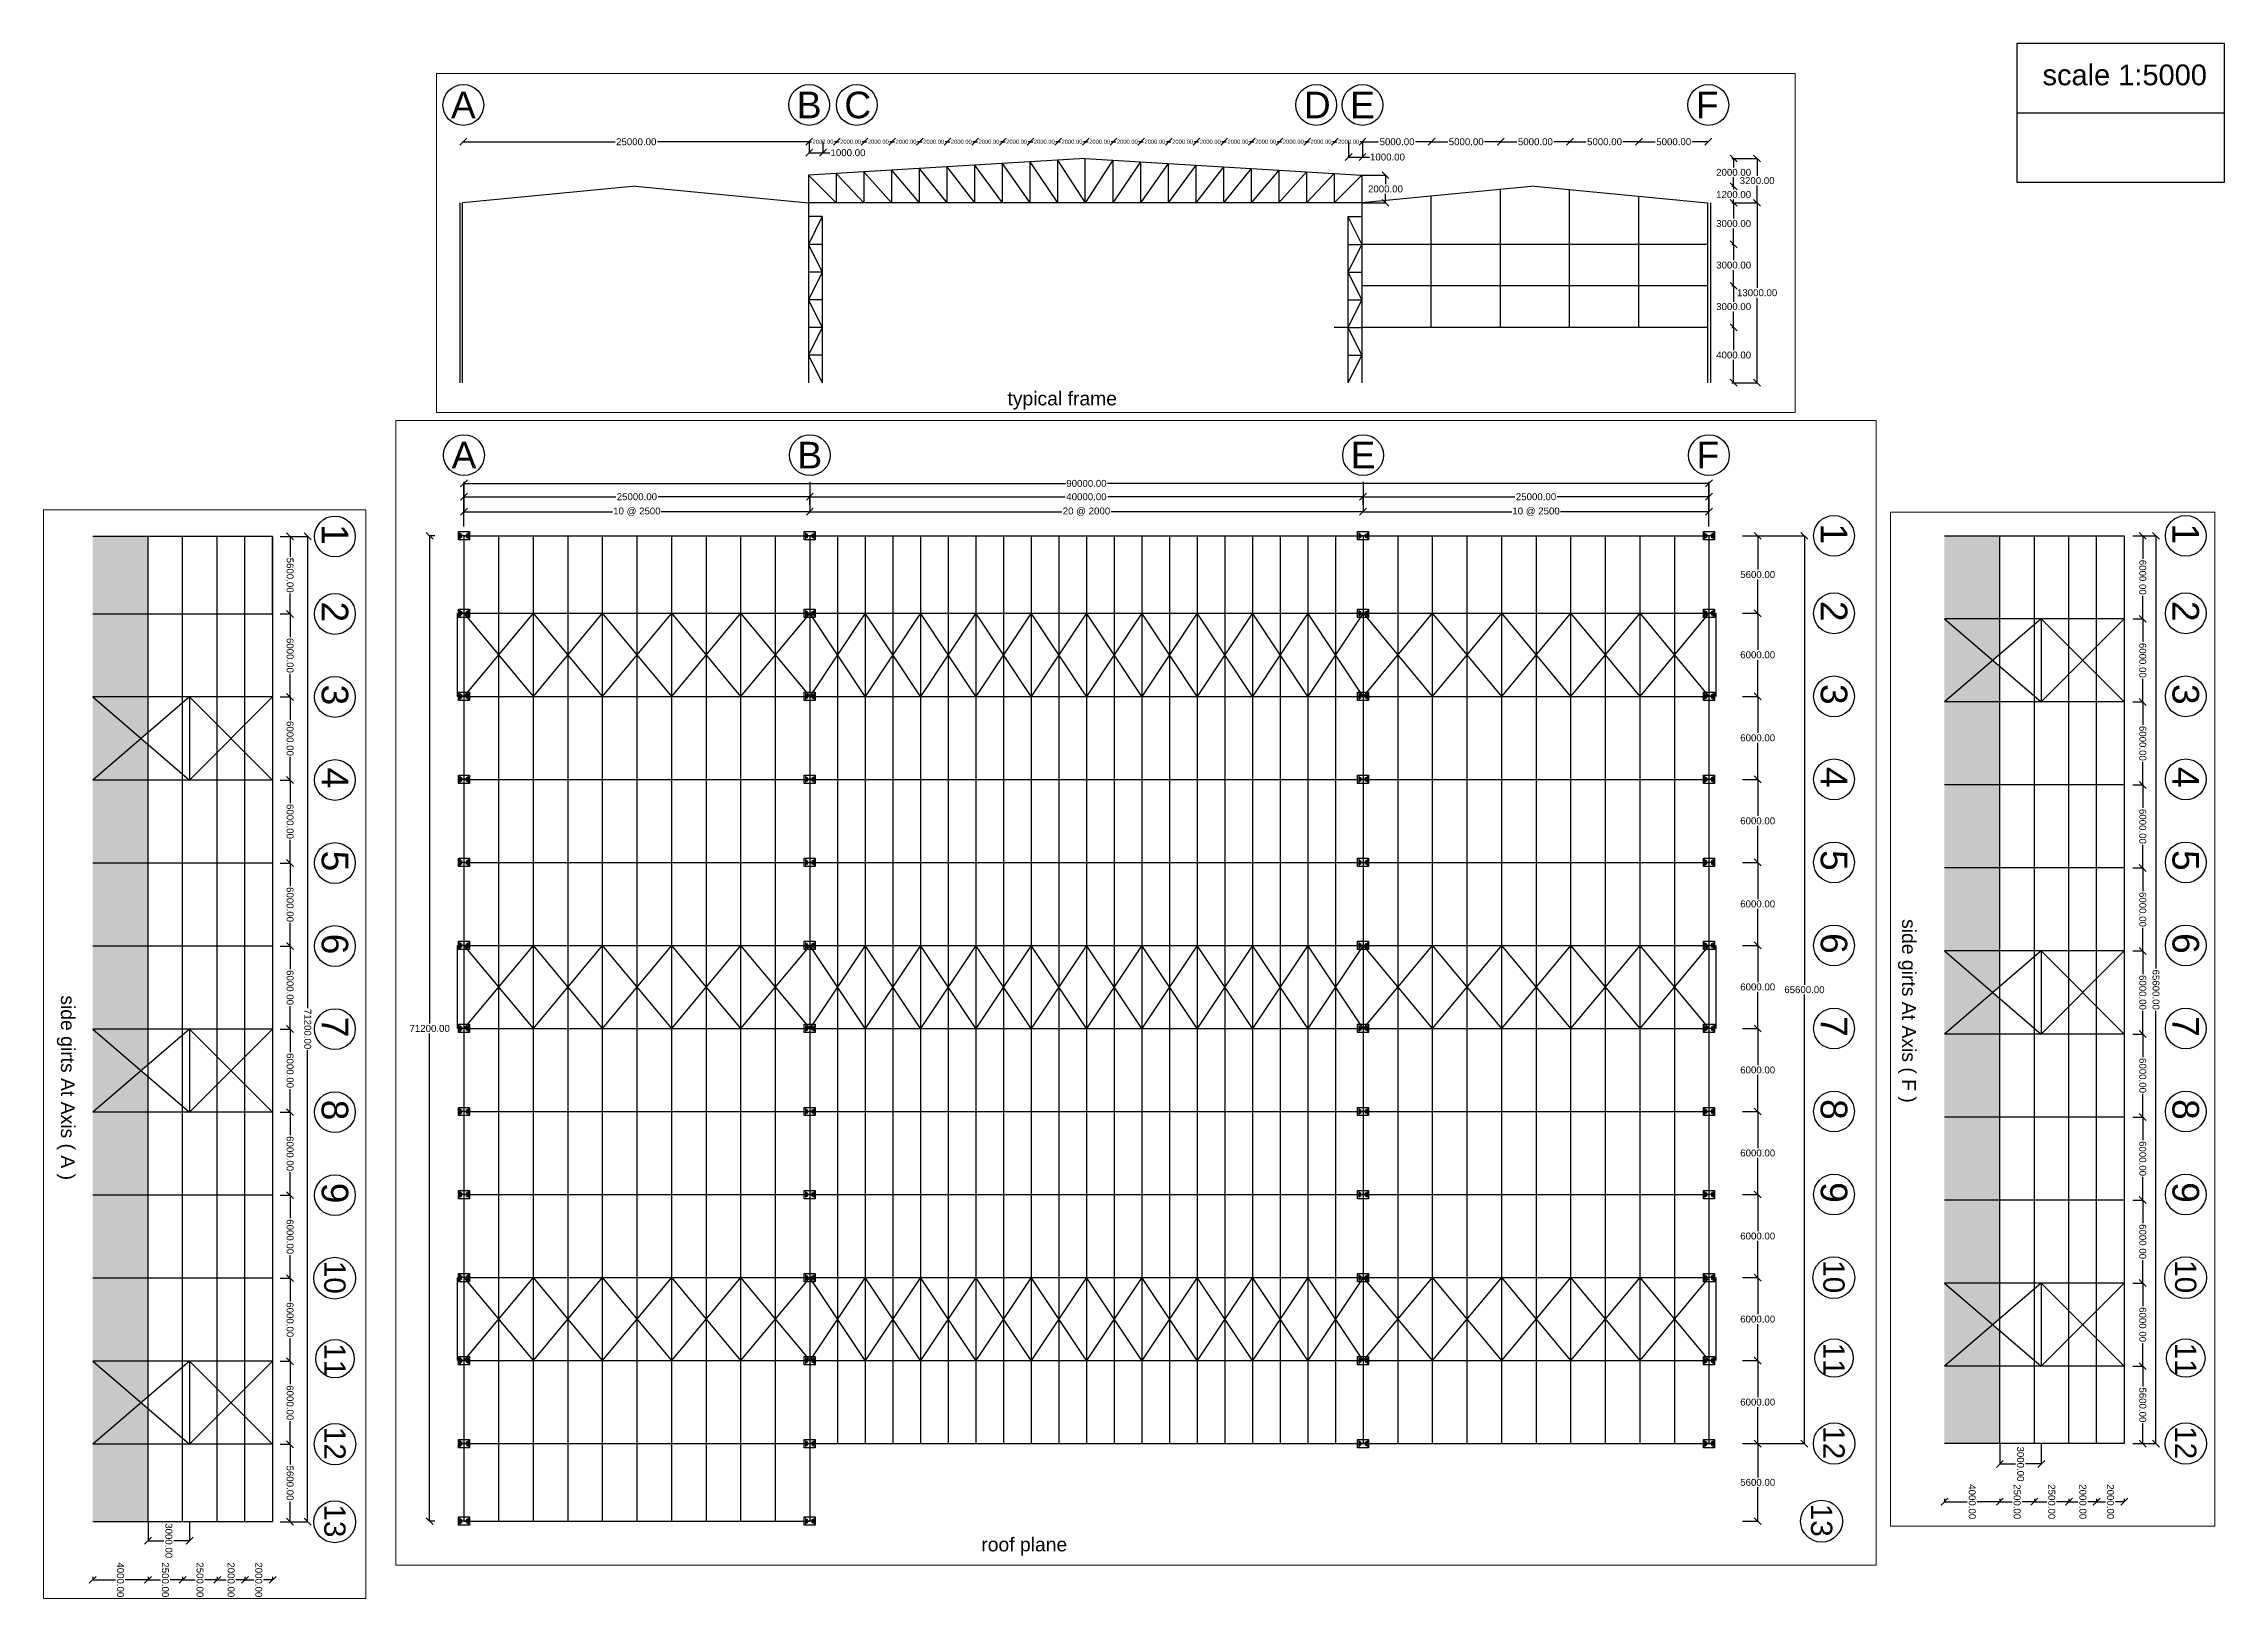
# Paper-space layout 'Layout1' of a CAD drawing. Header units: inches. Extents: x 0.2 to 31.8, y 0.5 to 23.
# The model-space entities are those that its viewports show. They can reach past a viewport. Long polylines and large blocks are cut down to what shows.
import ezdxf

# ---------------------------------------------------------------- set-up
doc = ezdxf.new("R2010")
doc.units = ezdxf.units.IN
doc.header["$MEASUREMENT"] = 0
doc.linetypes.add('ACAD_ISO03W100', pattern=[30, 12, -18])
doc.linetypes.add('PHANTOM2', pattern=[1.25, 0.625, -0.125, 0.125, -0.125, 0.125, -0.125])
for name, color, linetype in [('bracing', 6, 'Continuous'), ('columns', 2, 'Continuous'), ('dimensions', 1, 'PHANTOM2'), ('initial layout', 7, 'Continuous'), ('purlins', 4, 'Continuous'), ('text', 3, 'Continuous'), ('wall', 12, 'Continuous')]:
    doc.layers.add(name, color=color, linetype=linetype)
doc.layers.add('viewports', color=7, linetype='Continuous', plot=False)
doc.styles.get("Standard").update_dxf_attribs({"font": 'arial.ttf'})
doc.dimstyles.new('Dim_1', dxfattribs={"dimtxt": 500, "dimasz": 500, "dimexe": 0.0625, "dimexo": 0.0625, "dimgap": 100, "dimtad": 0, "dimtih": 1, "dimtoh": 1, "dimzin": 0, "dimdsep": 46, "dimtxsty": 'Standard', "dimblk": 'OBLIQUE', "dimcen": 0.09, "dimclrd": 256, "dimclre": 256, "dimclrt": 256, "dimadec": 0, "dimazin": 0, "dimtfac": 1, "dimtofl": 0, "dimtmove": 0, "dimatfit": 3, "dimfxl": 1, "dimtfillclr": 256, "dimtolj": 1, "dimtzin": 0, "dimlwe": -1, "dimarcsym": 0})

psp = doc.layouts.get("Layout1")

# ---------------------------------------------------------------- texts
at = {"layer": 'text'}
psp.add_text('scale 1:5000', height=0.3, dxfattribs=at).set_placement((29.143, 22.391))

msp = doc.modelspace()

# ---------------------------------------------------------------- texts
for s, height, p in [('B', 1923.263, (845707.861, 304667.371)), ('E', 1923.263, (885707.861, 304667.871)), ('F', 1923.263, (910707.848, 304667.857)), ('B', 1923.263, (566332.724, 262479.871)), ('C', 1923.263, (569772.411, 262479.871)), ('D', 1923.263, (602990.714, 262479.871)), ('E', 1923.263, (606332.724, 262480.371)), ('F', 1923.263, (631332.71, 262480.358)), ('1', 1923.263, (969013.823, 255549.114)), ('2', 1923.263, (974613.823, 255549.051)), ('3', 1923.263, (980613.823, 255549.051)), ('4', 1923.263, (986613.823, 255549.114)), ('5', 1923.263, (992613.823, 255549.114)), ('6', 1923.263, (998613.823, 255549.114)), ('7', 1923.263, (1004613.823, 255549.114)), ('8', 1923.263, (1010613.823, 255549.114)), ('9', 1923.263, (1016613.886, 255549.114)), ('10', 1538.6107, (1022248.849, 255738.885)), ('11', 1538.6107, (1028212.378, 255742.227)), ('12', 1538.6107, (1034247.537, 255742.227)), ('1', 1923.263, (1050400.078, 255867.334)), ('2', 1923.263, (1056000.078, 255867.271)), ('3', 1923.263, (1062000.078, 255867.271)), ('4', 1923.263, (1068000.078, 255867.334)), ('5', 1923.263, (1074000.078, 255867.334)), ('6', 1923.263, (1080000.078, 255867.334)), ('7', 1923.263, (1086000.078, 255867.334)), ('8', 1923.263, (1092000.078, 255867.334)), ('9', 1923.263, (1098000.14, 255867.334)), ('10', 1538.6107, (1103635.104, 256057.105)), ('11', 1538.6107, (1109598.633, 256060.447)), ('12', 1538.6107, (1115633.792, 256060.447)), ('13', 1538.6107, (1121235.76, 256056.474)), ('side girts At Axis ( A )', 1000, (1084454.598, 237023.448)), ('side girts At Axis ( F )', 1000, (997605.697, 236002.727)), ('roof plane', 1000, (859000.793, 226415.647))]:
    msp.add_text(s, height=height, dxfattribs=at).set_placement(p)
for s, height, p in [('1', 1923.263, (919685.376, 300694.548)), ('2', 1923.263, (919685.314, 295094.548)), ('3', 1923.263, (919685.314, 289094.548)), ('4', 1923.263, (919685.376, 283094.548)), ('5', 1923.263, (919685.376, 277094.548)), ('6', 1923.263, (919685.376, 271094.548)), ('7', 1923.263, (919685.376, 265094.548)), ('8', 1923.263, (919685.376, 259094.548)), ('9', 1923.263, (919685.376, 253094.486)), ('10', 1538.6107, (919875.147, 247459.522)), ('11', 1538.6107, (919878.49, 241495.993)), ('12', 1538.6107, (919878.49, 235460.834)), ('13', 1538.6107, (918986.912, 229858.866))]:
    msp.add_text(s, height=height, rotation=270, dxfattribs=at).set_placement(p)
at = {"layer": 'text', "ltscale": 1000}
msp.add_text('typical frame', height=1000, dxfattribs=at).set_placement((581563.994, 241732.199))

# ---------------------------------------------------------------- blocks, each defined once
blk = doc.blocks.new('_Oblique')
at = {"color": 0, "linetype": 'ByBlock', "lineweight": -2}
blk.add_line((-0.5, -0.5), (0.5, 0.5), dxfattribs=at)
blk = doc.blocks.new('*D62')
at = {"layer": 'Defpoints', "color": 0, "transparency": 16777216}
for p in [(633924, 247370), (633924, 243370), (634062, 243370)]:
    blk.add_point(p, dxfattribs=at)
at = {"layer": 'dimensions', "linetype": 'ACAD_ISO03W100', "transparency": 16777216}
for p, q in [((633924, 247370), (634062, 247370)), ((633924, 243370), (634062, 243370))]:
    blk.add_line(p, q, dxfattribs=at)
at = {"layer": 'dimensions', "lineweight": -2, "transparency": 16777216}
for p, q in [((634062, 247370), (634062, 245726)), ((634062, 243370), (634062, 245015))]:
    blk.add_line(p, q, dxfattribs=at)
at = {"layer": 'dimensions', "lineweight": -2, "transparency": 16777216, "xscale": 500, "yscale": 500, "zscale": 500}
for p, rotation in [((634062, 247370), 90), ((634062, 243370), 270)]:
    blk.add_blockref('_Oblique', p, dxfattribs=dict(at, rotation=rotation))
at = {"layer": 'dimensions', "transparency": 16777216, "insert": (634062, 245370), "char_height": 500, "attachment_point": 5}
blk.add_mtext('\\A1;4000.00', dxfattribs=at)
blk = doc.blocks.new('*D63')
at = {"layer": 'Defpoints', "color": 0, "transparency": 16777216}
for p in [(633924, 250370), (633924, 247370), (634062, 247370)]:
    blk.add_point(p, dxfattribs=at)
at = {"layer": 'dimensions', "linetype": 'ACAD_ISO03W100', "transparency": 16777216}
for p, q in [((633924, 250370), (634062, 250370)), ((633924, 247370), (634062, 247370))]:
    blk.add_line(p, q, dxfattribs=at)
at = {"layer": 'dimensions', "lineweight": -2, "transparency": 16777216}
for p, q in [((634062, 250370), (634062, 249226)), ((634062, 247370), (634062, 248515))]:
    blk.add_line(p, q, dxfattribs=at)
at = {"layer": 'dimensions', "lineweight": -2, "transparency": 16777216, "xscale": 500, "yscale": 500, "zscale": 500}
for p, rotation in [((634062, 250370), 90), ((634062, 247370), 270)]:
    blk.add_blockref('_Oblique', p, dxfattribs=dict(at, rotation=rotation))
at = {"layer": 'dimensions', "transparency": 16777216, "insert": (634062, 248870), "char_height": 500, "attachment_point": 5}
blk.add_mtext('\\A1;3000.00', dxfattribs=at)
blk = doc.blocks.new('*D64')
at = {"layer": 'Defpoints', "color": 0, "transparency": 16777216}
for p in [(633924, 253370), (633924, 250370), (634062, 250370)]:
    blk.add_point(p, dxfattribs=at)
at = {"layer": 'dimensions', "linetype": 'ACAD_ISO03W100', "transparency": 16777216}
for p, q in [((633924, 253370), (634062, 253370)), ((633924, 250370), (634062, 250370))]:
    blk.add_line(p, q, dxfattribs=at)
at = {"layer": 'dimensions', "lineweight": -2, "transparency": 16777216}
for p, q in [((634062, 253370), (634062, 252226)), ((634062, 250370), (634062, 251515))]:
    blk.add_line(p, q, dxfattribs=at)
at = {"layer": 'dimensions', "lineweight": -2, "transparency": 16777216, "xscale": 500, "yscale": 500, "zscale": 500}
for p, rotation in [((634062, 253370), 90), ((634062, 250370), 270)]:
    blk.add_blockref('_Oblique', p, dxfattribs=dict(at, rotation=rotation))
at = {"layer": 'dimensions', "transparency": 16777216, "insert": (634062, 251870), "char_height": 500, "attachment_point": 5}
blk.add_mtext('\\A1;3000.00', dxfattribs=at)
blk = doc.blocks.new('*D65')
at = {"layer": 'Defpoints', "color": 0, "transparency": 16777216}
for p in [(633924, 256370), (633924, 253370), (634062, 253370)]:
    blk.add_point(p, dxfattribs=at)
at = {"layer": 'dimensions', "linetype": 'ACAD_ISO03W100', "transparency": 16777216}
for p, q in [((633924, 256370), (634062, 256370)), ((633924, 253370), (634062, 253370))]:
    blk.add_line(p, q, dxfattribs=at)
at = {"layer": 'dimensions', "lineweight": -2, "transparency": 16777216}
for p, q in [((634062, 256370), (634062, 255226)), ((634062, 253370), (634062, 254515))]:
    blk.add_line(p, q, dxfattribs=at)
at = {"layer": 'dimensions', "lineweight": -2, "transparency": 16777216, "xscale": 500, "yscale": 500, "zscale": 500}
for p, rotation in [((634062, 256370), 90), ((634062, 253370), 270)]:
    blk.add_blockref('_Oblique', p, dxfattribs=dict(at, rotation=rotation))
at = {"layer": 'dimensions', "transparency": 16777216, "insert": (634062, 254870), "char_height": 500, "attachment_point": 5}
blk.add_mtext('\\A1;3000.00', dxfattribs=at)
blk = doc.blocks.new('*D60')
at = {"layer": 'Defpoints', "color": 0, "transparency": 16777216}
for p in [(633924, 257570), (633924, 256370), (634062, 256370)]:
    blk.add_point(p, dxfattribs=at)
at = {"layer": 'dimensions', "linetype": 'ACAD_ISO03W100', "transparency": 16777216}
for p, q in [((633924, 257570), (634062, 257570)), ((633924, 256370), (634062, 256370))]:
    blk.add_line(p, q, dxfattribs=at)
at = {"layer": 'dimensions', "lineweight": -2, "transparency": 16777216}
for p, q in [((634062, 257570), (634062, 257326)), ((634062, 256370), (634062, 256615))]:
    blk.add_line(p, q, dxfattribs=at)
at = {"layer": 'dimensions', "lineweight": -2, "transparency": 16777216, "xscale": 500, "yscale": 500, "zscale": 500}
for p, rotation in [((634062, 257570), 90), ((634062, 256370), 270)]:
    blk.add_blockref('_Oblique', p, dxfattribs=dict(at, rotation=rotation))
at = {"layer": 'dimensions', "transparency": 16777216, "insert": (634062, 256970), "char_height": 500, "attachment_point": 5}
blk.add_mtext('\\A1;1200.00', dxfattribs=at)
blk = doc.blocks.new('*D61')
at = {"layer": 'Defpoints', "color": 0, "transparency": 16777216}
for p in [(633924, 259570), (633924, 257570), (634062, 257570)]:
    blk.add_point(p, dxfattribs=at)
at = {"layer": 'dimensions', "linetype": 'ACAD_ISO03W100', "transparency": 16777216}
for p, q in [((633924, 259570), (634062, 259570)), ((633924, 257570), (634062, 257570))]:
    blk.add_line(p, q, dxfattribs=at)
at = {"layer": 'dimensions', "lineweight": -2, "transparency": 16777216}
for p, q in [((634062, 259570), (634062, 258926)), ((634062, 257570), (634062, 258215))]:
    blk.add_line(p, q, dxfattribs=at)
at = {"layer": 'dimensions', "lineweight": -2, "transparency": 16777216, "xscale": 500, "yscale": 500, "zscale": 500}
for p, rotation in [((634062, 259570), 90), ((634062, 257570), 270)]:
    blk.add_blockref('_Oblique', p, dxfattribs=dict(at, rotation=rotation))
at = {"layer": 'dimensions', "transparency": 16777216, "insert": (634062, 258570), "char_height": 500, "attachment_point": 5}
blk.add_mtext('\\A1;2000.00', dxfattribs=at)
blk = doc.blocks.new('*D55')
at = {"layer": 'Defpoints', "color": 0, "transparency": 16777216}
for p in [(567229, 260782), (567229, 260782), (569229, 260782)]:
    blk.add_point(p, dxfattribs=at)
at = {"layer": 'dimensions', "lineweight": -2, "transparency": 16777216}
for p, q in [((567229, 260782), (567387, 260782)), ((569229, 260782), (569070, 260782))]:
    blk.add_line(p, q, dxfattribs=at)
at = {"layer": 'dimensions', "lineweight": -2, "transparency": 16777216, "xscale": 500, "yscale": 500, "zscale": 500, "rotation": 180}
blk.add_blockref('_Oblique', (567229, 260782), dxfattribs=at)
at = {"layer": 'dimensions', "lineweight": -2, "transparency": 16777216, "xscale": 500, "yscale": 500, "zscale": 500}
blk.add_blockref('_Oblique', (569229, 260782), dxfattribs=at)
at = {"layer": 'dimensions', "transparency": 16777216, "insert": (568229, 260782), "char_height": 300, "attachment_point": 5}
blk.add_mtext('\\A1;2000.00', dxfattribs=at)
blk = doc.blocks.new('*D56')
at = {"layer": 'Defpoints', "color": 0, "transparency": 16777216}
for p in [(569229, 260782), (569229, 260782), (571229, 260782)]:
    blk.add_point(p, dxfattribs=at)
at = {"layer": 'dimensions', "lineweight": -2, "transparency": 16777216}
for p, q in [((569229, 260782), (569387, 260782)), ((571229, 260782), (571070, 260782))]:
    blk.add_line(p, q, dxfattribs=at)
at = {"layer": 'dimensions', "lineweight": -2, "transparency": 16777216, "xscale": 500, "yscale": 500, "zscale": 500, "rotation": 180}
blk.add_blockref('_Oblique', (569229, 260782), dxfattribs=at)
at = {"layer": 'dimensions', "lineweight": -2, "transparency": 16777216, "xscale": 500, "yscale": 500, "zscale": 500}
blk.add_blockref('_Oblique', (571229, 260782), dxfattribs=at)
at = {"layer": 'dimensions', "transparency": 16777216, "insert": (570229, 260782), "char_height": 300, "attachment_point": 5}
blk.add_mtext('\\A1;2000.00', dxfattribs=at)
blk = doc.blocks.new('*D57')
at = {"layer": 'Defpoints', "color": 0, "transparency": 16777216}
for p in [(571229, 260782), (571229, 260782), (573229, 260782)]:
    blk.add_point(p, dxfattribs=at)
at = {"layer": 'dimensions', "lineweight": -2, "transparency": 16777216}
for p, q in [((571229, 260782), (571387, 260782)), ((573229, 260782), (573070, 260782))]:
    blk.add_line(p, q, dxfattribs=at)
at = {"layer": 'dimensions', "lineweight": -2, "transparency": 16777216, "xscale": 500, "yscale": 500, "zscale": 500, "rotation": 180}
blk.add_blockref('_Oblique', (571229, 260782), dxfattribs=at)
at = {"layer": 'dimensions', "lineweight": -2, "transparency": 16777216, "xscale": 500, "yscale": 500, "zscale": 500}
blk.add_blockref('_Oblique', (573229, 260782), dxfattribs=at)
at = {"layer": 'dimensions', "transparency": 16777216, "insert": (572229, 260782), "char_height": 300, "attachment_point": 5}
blk.add_mtext('\\A1;2000.00', dxfattribs=at)
blk = doc.blocks.new('*D58')
at = {"layer": 'Defpoints', "color": 0, "transparency": 16777216}
for p in [(573229, 260782), (573229, 260782), (575229, 260782)]:
    blk.add_point(p, dxfattribs=at)
at = {"layer": 'dimensions', "lineweight": -2, "transparency": 16777216}
for p, q in [((573229, 260782), (573387, 260782)), ((575229, 260782), (575070, 260782))]:
    blk.add_line(p, q, dxfattribs=at)
at = {"layer": 'dimensions', "lineweight": -2, "transparency": 16777216, "xscale": 500, "yscale": 500, "zscale": 500, "rotation": 180}
blk.add_blockref('_Oblique', (573229, 260782), dxfattribs=at)
at = {"layer": 'dimensions', "lineweight": -2, "transparency": 16777216, "xscale": 500, "yscale": 500, "zscale": 500}
blk.add_blockref('_Oblique', (575229, 260782), dxfattribs=at)
at = {"layer": 'dimensions', "transparency": 16777216, "insert": (574229, 260782), "char_height": 300, "attachment_point": 5}
blk.add_mtext('\\A1;2000.00', dxfattribs=at)
blk = doc.blocks.new('*D59')
at = {"layer": 'Defpoints', "color": 0, "transparency": 16777216}
for p in [(575229, 260782), (575229, 260782), (577229, 260782)]:
    blk.add_point(p, dxfattribs=at)
at = {"layer": 'dimensions', "lineweight": -2, "transparency": 16777216}
for p, q in [((575229, 260782), (575387, 260782)), ((577229, 260782), (577070, 260782))]:
    blk.add_line(p, q, dxfattribs=at)
at = {"layer": 'dimensions', "lineweight": -2, "transparency": 16777216, "xscale": 500, "yscale": 500, "zscale": 500, "rotation": 180}
blk.add_blockref('_Oblique', (575229, 260782), dxfattribs=at)
at = {"layer": 'dimensions', "lineweight": -2, "transparency": 16777216, "xscale": 500, "yscale": 500, "zscale": 500}
blk.add_blockref('_Oblique', (577229, 260782), dxfattribs=at)
at = {"layer": 'dimensions', "transparency": 16777216, "insert": (576229, 260782), "char_height": 300, "attachment_point": 5}
blk.add_mtext('\\A1;2000.00', dxfattribs=at)
blk = doc.blocks.new('*D50')
at = {"layer": 'Defpoints', "color": 0, "transparency": 16777216}
for p in [(577229, 260782), (577229, 260782), (579229, 260782)]:
    blk.add_point(p, dxfattribs=at)
at = {"layer": 'dimensions', "lineweight": -2, "transparency": 16777216}
for p, q in [((577229, 260782), (577387, 260782)), ((579229, 260782), (579070, 260782))]:
    blk.add_line(p, q, dxfattribs=at)
at = {"layer": 'dimensions', "lineweight": -2, "transparency": 16777216, "xscale": 500, "yscale": 500, "zscale": 500, "rotation": 180}
blk.add_blockref('_Oblique', (577229, 260782), dxfattribs=at)
at = {"layer": 'dimensions', "lineweight": -2, "transparency": 16777216, "xscale": 500, "yscale": 500, "zscale": 500}
blk.add_blockref('_Oblique', (579229, 260782), dxfattribs=at)
at = {"layer": 'dimensions', "transparency": 16777216, "insert": (578229, 260782), "char_height": 300, "attachment_point": 5}
blk.add_mtext('\\A1;2000.00', dxfattribs=at)
blk = doc.blocks.new('*D51')
at = {"layer": 'Defpoints', "color": 0, "transparency": 16777216}
for p in [(579229, 260782), (579229, 260782), (581229, 260782)]:
    blk.add_point(p, dxfattribs=at)
at = {"layer": 'dimensions', "lineweight": -2, "transparency": 16777216}
for p, q in [((579229, 260782), (579387, 260782)), ((581229, 260782), (581070, 260782))]:
    blk.add_line(p, q, dxfattribs=at)
at = {"layer": 'dimensions', "lineweight": -2, "transparency": 16777216, "xscale": 500, "yscale": 500, "zscale": 500, "rotation": 180}
blk.add_blockref('_Oblique', (579229, 260782), dxfattribs=at)
at = {"layer": 'dimensions', "lineweight": -2, "transparency": 16777216, "xscale": 500, "yscale": 500, "zscale": 500}
blk.add_blockref('_Oblique', (581229, 260782), dxfattribs=at)
at = {"layer": 'dimensions', "transparency": 16777216, "insert": (580229, 260782), "char_height": 300, "attachment_point": 5}
blk.add_mtext('\\A1;2000.00', dxfattribs=at)
blk = doc.blocks.new('*D52')
at = {"layer": 'Defpoints', "color": 0, "transparency": 16777216}
for p in [(581229, 260782), (581229, 260782), (583229, 260782)]:
    blk.add_point(p, dxfattribs=at)
at = {"layer": 'dimensions', "linetype": 'ACAD_ISO03W100', "transparency": 16777216}
for p, q in [((581229, 260782), (581229, 260782)), ((583229, 260782), (583229, 260782))]:
    blk.add_line(p, q, dxfattribs=at)
at = {"layer": 'dimensions', "lineweight": -2, "transparency": 16777216}
for p, q in [((581229, 260782), (581387, 260782)), ((583229, 260782), (583070, 260782))]:
    blk.add_line(p, q, dxfattribs=at)
at = {"layer": 'dimensions', "lineweight": -2, "transparency": 16777216, "xscale": 500, "yscale": 500, "zscale": 500, "rotation": 180}
blk.add_blockref('_Oblique', (581229, 260782), dxfattribs=at)
at = {"layer": 'dimensions', "lineweight": -2, "transparency": 16777216, "xscale": 500, "yscale": 500, "zscale": 500}
blk.add_blockref('_Oblique', (583229, 260782), dxfattribs=at)
at = {"layer": 'dimensions', "transparency": 16777216, "insert": (582229, 260782), "char_height": 300, "attachment_point": 5}
blk.add_mtext('\\A1;2000.00', dxfattribs=at)
blk = doc.blocks.new('*D53')
at = {"layer": 'Defpoints', "color": 0, "transparency": 16777216}
for p in [(583229, 260782), (583229, 260782), (585229, 260782)]:
    blk.add_point(p, dxfattribs=at)
at = {"layer": 'dimensions', "linetype": 'ACAD_ISO03W100', "transparency": 16777216}
for p, q in [((583229, 260782), (583229, 260782)), ((585229, 260782), (585229, 260782))]:
    blk.add_line(p, q, dxfattribs=at)
at = {"layer": 'dimensions', "lineweight": -2, "transparency": 16777216}
for p, q in [((583229, 260782), (583387, 260782)), ((585229, 260782), (585070, 260782))]:
    blk.add_line(p, q, dxfattribs=at)
at = {"layer": 'dimensions', "lineweight": -2, "transparency": 16777216, "xscale": 500, "yscale": 500, "zscale": 500, "rotation": 180}
blk.add_blockref('_Oblique', (583229, 260782), dxfattribs=at)
at = {"layer": 'dimensions', "lineweight": -2, "transparency": 16777216, "xscale": 500, "yscale": 500, "zscale": 500}
blk.add_blockref('_Oblique', (585229, 260782), dxfattribs=at)
at = {"layer": 'dimensions', "transparency": 16777216, "insert": (584229, 260782), "char_height": 300, "attachment_point": 5}
blk.add_mtext('\\A1;2000.00', dxfattribs=at)
blk = doc.blocks.new('*D54')
at = {"layer": 'Defpoints', "color": 0, "transparency": 16777216}
for p in [(585229, 260782), (585229, 260782), (587229, 260782)]:
    blk.add_point(p, dxfattribs=at)
at = {"layer": 'dimensions', "linetype": 'ACAD_ISO03W100', "transparency": 16777216}
for p, q in [((585229, 260782), (585229, 260782)), ((587229, 260782), (587229, 260782))]:
    blk.add_line(p, q, dxfattribs=at)
at = {"layer": 'dimensions', "lineweight": -2, "transparency": 16777216}
for p, q in [((585229, 260782), (585387, 260782)), ((587229, 260782), (587070, 260782))]:
    blk.add_line(p, q, dxfattribs=at)
at = {"layer": 'dimensions', "lineweight": -2, "transparency": 16777216, "xscale": 500, "yscale": 500, "zscale": 500, "rotation": 180}
blk.add_blockref('_Oblique', (585229, 260782), dxfattribs=at)
at = {"layer": 'dimensions', "lineweight": -2, "transparency": 16777216, "xscale": 500, "yscale": 500, "zscale": 500}
blk.add_blockref('_Oblique', (587229, 260782), dxfattribs=at)
at = {"layer": 'dimensions', "transparency": 16777216, "insert": (586229, 260782), "char_height": 300, "attachment_point": 5}
blk.add_mtext('\\A1;2000.00', dxfattribs=at)
blk = doc.blocks.new('*D40')
at = {"layer": 'Defpoints', "color": 0, "transparency": 16777216}
for p in [(587229, 260782), (587229, 260782), (589229, 260782)]:
    blk.add_point(p, dxfattribs=at)
at = {"layer": 'dimensions', "linetype": 'ACAD_ISO03W100', "transparency": 16777216}
for p, q in [((587229, 260782), (587229, 260782)), ((589229, 260782), (589229, 260782))]:
    blk.add_line(p, q, dxfattribs=at)
at = {"layer": 'dimensions', "lineweight": -2, "transparency": 16777216}
for p, q in [((587229, 260782), (587387, 260782)), ((589229, 260782), (589070, 260782))]:
    blk.add_line(p, q, dxfattribs=at)
at = {"layer": 'dimensions', "lineweight": -2, "transparency": 16777216, "xscale": 500, "yscale": 500, "zscale": 500, "rotation": 180}
blk.add_blockref('_Oblique', (587229, 260782), dxfattribs=at)
at = {"layer": 'dimensions', "lineweight": -2, "transparency": 16777216, "xscale": 500, "yscale": 500, "zscale": 500}
blk.add_blockref('_Oblique', (589229, 260782), dxfattribs=at)
at = {"layer": 'dimensions', "transparency": 16777216, "insert": (588229, 260782), "char_height": 300, "attachment_point": 5}
blk.add_mtext('\\A1;2000.00', dxfattribs=at)
blk = doc.blocks.new('*D41')
at = {"layer": 'Defpoints', "color": 0, "transparency": 16777216}
for p in [(589229, 260782), (589229, 260782), (591229, 260782)]:
    blk.add_point(p, dxfattribs=at)
at = {"layer": 'dimensions', "linetype": 'ACAD_ISO03W100', "transparency": 16777216}
for p, q in [((589229, 260782), (589229, 260782)), ((591229, 260782), (591229, 260782))]:
    blk.add_line(p, q, dxfattribs=at)
at = {"layer": 'dimensions', "lineweight": -2, "transparency": 16777216}
for p, q in [((589229, 260782), (589387, 260782)), ((591229, 260782), (591070, 260782))]:
    blk.add_line(p, q, dxfattribs=at)
at = {"layer": 'dimensions', "lineweight": -2, "transparency": 16777216, "xscale": 500, "yscale": 500, "zscale": 500, "rotation": 180}
blk.add_blockref('_Oblique', (589229, 260782), dxfattribs=at)
at = {"layer": 'dimensions', "lineweight": -2, "transparency": 16777216, "xscale": 500, "yscale": 500, "zscale": 500}
blk.add_blockref('_Oblique', (591229, 260782), dxfattribs=at)
at = {"layer": 'dimensions', "transparency": 16777216, "insert": (590229, 260782), "char_height": 300, "attachment_point": 5}
blk.add_mtext('\\A1;2000.00', dxfattribs=at)
blk = doc.blocks.new('*D42')
at = {"layer": 'Defpoints', "color": 0, "transparency": 16777216}
for p in [(591229, 260782), (591229, 260782), (593229, 260782)]:
    blk.add_point(p, dxfattribs=at)
at = {"layer": 'dimensions', "linetype": 'ACAD_ISO03W100', "transparency": 16777216}
for p, q in [((591229, 260782), (591229, 260782)), ((593229, 260782), (593229, 260782))]:
    blk.add_line(p, q, dxfattribs=at)
at = {"layer": 'dimensions', "lineweight": -2, "transparency": 16777216}
for p, q in [((591229, 260782), (591387, 260782)), ((593229, 260782), (593070, 260782))]:
    blk.add_line(p, q, dxfattribs=at)
at = {"layer": 'dimensions', "lineweight": -2, "transparency": 16777216, "xscale": 500, "yscale": 500, "zscale": 500, "rotation": 180}
blk.add_blockref('_Oblique', (591229, 260782), dxfattribs=at)
at = {"layer": 'dimensions', "lineweight": -2, "transparency": 16777216, "xscale": 500, "yscale": 500, "zscale": 500}
blk.add_blockref('_Oblique', (593229, 260782), dxfattribs=at)
at = {"layer": 'dimensions', "transparency": 16777216, "insert": (592229, 260782), "char_height": 300, "attachment_point": 5}
blk.add_mtext('\\A1;2000.00', dxfattribs=at)
blk = doc.blocks.new('*D43')
at = {"layer": 'Defpoints', "color": 0, "transparency": 16777216}
for p in [(593229, 260782), (593229, 260782), (595229, 260782)]:
    blk.add_point(p, dxfattribs=at)
at = {"layer": 'dimensions', "linetype": 'ACAD_ISO03W100', "transparency": 16777216}
for p, q in [((593229, 260782), (593229, 260782)), ((595229, 260782), (595229, 260782))]:
    blk.add_line(p, q, dxfattribs=at)
at = {"layer": 'dimensions', "lineweight": -2, "transparency": 16777216}
for p, q in [((593229, 260782), (593387, 260782)), ((595229, 260782), (595070, 260782))]:
    blk.add_line(p, q, dxfattribs=at)
at = {"layer": 'dimensions', "lineweight": -2, "transparency": 16777216, "xscale": 500, "yscale": 500, "zscale": 500, "rotation": 180}
blk.add_blockref('_Oblique', (593229, 260782), dxfattribs=at)
at = {"layer": 'dimensions', "lineweight": -2, "transparency": 16777216, "xscale": 500, "yscale": 500, "zscale": 500}
blk.add_blockref('_Oblique', (595229, 260782), dxfattribs=at)
at = {"layer": 'dimensions', "transparency": 16777216, "insert": (594229, 260782), "char_height": 300, "attachment_point": 5}
blk.add_mtext('\\A1;2000.00', dxfattribs=at)
blk = doc.blocks.new('*D44')
at = {"layer": 'Defpoints', "color": 0, "transparency": 16777216}
for p in [(595229, 260782), (595229, 260782), (597229, 260782)]:
    blk.add_point(p, dxfattribs=at)
at = {"layer": 'dimensions', "linetype": 'ACAD_ISO03W100', "transparency": 16777216}
for p, q in [((595229, 260782), (595229, 260782)), ((597229, 260782), (597229, 260782))]:
    blk.add_line(p, q, dxfattribs=at)
at = {"layer": 'dimensions', "lineweight": -2, "transparency": 16777216}
for p, q in [((595229, 260782), (595387, 260782)), ((597229, 260782), (597070, 260782))]:
    blk.add_line(p, q, dxfattribs=at)
at = {"layer": 'dimensions', "lineweight": -2, "transparency": 16777216, "xscale": 500, "yscale": 500, "zscale": 500, "rotation": 180}
blk.add_blockref('_Oblique', (595229, 260782), dxfattribs=at)
at = {"layer": 'dimensions', "lineweight": -2, "transparency": 16777216, "xscale": 500, "yscale": 500, "zscale": 500}
blk.add_blockref('_Oblique', (597229, 260782), dxfattribs=at)
at = {"layer": 'dimensions', "transparency": 16777216, "insert": (596229, 260782), "char_height": 300, "attachment_point": 5}
blk.add_mtext('\\A1;2000.00', dxfattribs=at)
blk = doc.blocks.new('*D45')
at = {"layer": 'Defpoints', "color": 0, "transparency": 16777216}
for p in [(597229, 260782), (597229, 260782), (599229, 260782)]:
    blk.add_point(p, dxfattribs=at)
at = {"layer": 'dimensions', "linetype": 'ACAD_ISO03W100', "transparency": 16777216}
for p, q in [((597229, 260782), (597229, 260782)), ((599229, 260782), (599229, 260782))]:
    blk.add_line(p, q, dxfattribs=at)
at = {"layer": 'dimensions', "lineweight": -2, "transparency": 16777216}
for p, q in [((597229, 260782), (597387, 260782)), ((599229, 260782), (599070, 260782))]:
    blk.add_line(p, q, dxfattribs=at)
at = {"layer": 'dimensions', "lineweight": -2, "transparency": 16777216, "xscale": 500, "yscale": 500, "zscale": 500, "rotation": 180}
blk.add_blockref('_Oblique', (597229, 260782), dxfattribs=at)
at = {"layer": 'dimensions', "lineweight": -2, "transparency": 16777216, "xscale": 500, "yscale": 500, "zscale": 500}
blk.add_blockref('_Oblique', (599229, 260782), dxfattribs=at)
at = {"layer": 'dimensions', "transparency": 16777216, "insert": (598229, 260782), "char_height": 300, "attachment_point": 5}
blk.add_mtext('\\A1;2000.00', dxfattribs=at)
blk = doc.blocks.new('*D46')
at = {"layer": 'Defpoints', "color": 0, "transparency": 16777216}
for p in [(599229, 260782), (599229, 260782), (601229, 260782)]:
    blk.add_point(p, dxfattribs=at)
at = {"layer": 'dimensions', "linetype": 'ACAD_ISO03W100', "transparency": 16777216}
for p, q in [((599229, 260782), (599229, 260782)), ((601229, 260782), (601229, 260782))]:
    blk.add_line(p, q, dxfattribs=at)
at = {"layer": 'dimensions', "lineweight": -2, "transparency": 16777216}
for p, q in [((599229, 260782), (599387, 260782)), ((601229, 260782), (601070, 260782))]:
    blk.add_line(p, q, dxfattribs=at)
at = {"layer": 'dimensions', "lineweight": -2, "transparency": 16777216, "xscale": 500, "yscale": 500, "zscale": 500, "rotation": 180}
blk.add_blockref('_Oblique', (599229, 260782), dxfattribs=at)
at = {"layer": 'dimensions', "lineweight": -2, "transparency": 16777216, "xscale": 500, "yscale": 500, "zscale": 500}
blk.add_blockref('_Oblique', (601229, 260782), dxfattribs=at)
at = {"layer": 'dimensions', "transparency": 16777216, "insert": (600229, 260782), "char_height": 300, "attachment_point": 5}
blk.add_mtext('\\A1;2000.00', dxfattribs=at)
blk = doc.blocks.new('*D47')
at = {"layer": 'Defpoints', "color": 0, "transparency": 16777216}
for p in [(601229, 260782), (601229, 260782), (603229, 260782)]:
    blk.add_point(p, dxfattribs=at)
at = {"layer": 'dimensions', "linetype": 'ACAD_ISO03W100', "transparency": 16777216}
for p, q in [((601229, 260782), (601229, 260782)), ((603229, 260782), (603229, 260782))]:
    blk.add_line(p, q, dxfattribs=at)
at = {"layer": 'dimensions', "lineweight": -2, "transparency": 16777216}
for p, q in [((601229, 260782), (601387, 260782)), ((603229, 260782), (603070, 260782))]:
    blk.add_line(p, q, dxfattribs=at)
at = {"layer": 'dimensions', "lineweight": -2, "transparency": 16777216, "xscale": 500, "yscale": 500, "zscale": 500, "rotation": 180}
blk.add_blockref('_Oblique', (601229, 260782), dxfattribs=at)
at = {"layer": 'dimensions', "lineweight": -2, "transparency": 16777216, "xscale": 500, "yscale": 500, "zscale": 500}
blk.add_blockref('_Oblique', (603229, 260782), dxfattribs=at)
at = {"layer": 'dimensions', "transparency": 16777216, "insert": (602229, 260782), "char_height": 300, "attachment_point": 5}
blk.add_mtext('\\A1;2000.00', dxfattribs=at)
blk = doc.blocks.new('*D48')
at = {"layer": 'Defpoints', "color": 0, "transparency": 16777216}
for p in [(603229, 260782), (603229, 260782), (605229, 260782)]:
    blk.add_point(p, dxfattribs=at)
at = {"layer": 'dimensions', "linetype": 'ACAD_ISO03W100', "transparency": 16777216}
for p, q in [((603229, 260782), (603229, 260782)), ((605229, 260782), (605229, 260782))]:
    blk.add_line(p, q, dxfattribs=at)
at = {"layer": 'dimensions', "lineweight": -2, "transparency": 16777216}
for p, q in [((603229, 260782), (603387, 260782)), ((605229, 260782), (605070, 260782))]:
    blk.add_line(p, q, dxfattribs=at)
at = {"layer": 'dimensions', "lineweight": -2, "transparency": 16777216, "xscale": 500, "yscale": 500, "zscale": 500, "rotation": 180}
blk.add_blockref('_Oblique', (603229, 260782), dxfattribs=at)
at = {"layer": 'dimensions', "lineweight": -2, "transparency": 16777216, "xscale": 500, "yscale": 500, "zscale": 500}
blk.add_blockref('_Oblique', (605229, 260782), dxfattribs=at)
at = {"layer": 'dimensions', "transparency": 16777216, "insert": (604229, 260782), "char_height": 300, "attachment_point": 5}
blk.add_mtext('\\A1;2000.00', dxfattribs=at)
blk = doc.blocks.new('*D49')
at = {"layer": 'Defpoints', "color": 0, "transparency": 16777216}
for p in [(605229, 260782), (607229, 260782), (607229, 260782)]:
    blk.add_point(p, dxfattribs=at)
at = {"layer": 'dimensions', "lineweight": -2, "transparency": 16777216}
for p, q in [((605229, 260782), (605387, 260782)), ((607229, 260782), (607070, 260782))]:
    blk.add_line(p, q, dxfattribs=at)
at = {"layer": 'dimensions', "lineweight": -2, "transparency": 16777216, "xscale": 500, "yscale": 500, "zscale": 500, "rotation": 180}
blk.add_blockref('_Oblique', (605229, 260782), dxfattribs=at)
at = {"layer": 'dimensions', "lineweight": -2, "transparency": 16777216, "xscale": 500, "yscale": 500, "zscale": 500}
blk.add_blockref('_Oblique', (607229, 260782), dxfattribs=at)
at = {"layer": 'dimensions', "transparency": 16777216, "insert": (606229, 260782), "char_height": 300, "attachment_point": 5}
blk.add_mtext('\\A1;2000.00', dxfattribs=at)
blk = doc.blocks.new('column')
at = {"layer": 'columns'}
for p, q in [((-315, 200), (-315, -200)), ((-285, 200), (-315, 200)), ((300, 5), (-300, 5)), ((-285, 200), (-285, -200)), ((-160, 100), (-240, 100)), ((-200, 100), (-200, 140)), ((-200, 100), (-200, 60)), ((0, -5), (0, 5)), ((240, 100), (160, 100)), ((200, 100), (200, 140)), ((200, 100), (200, 60)), ((285, 200), (285, -200)), ((315, 200), (285, 200)), ((315, 200), (315, -200)), ((-285, -200), (-315, -200)), ((300, -5), (-300, -5)), ((-160, -100), (-240, -100)), ((-200, -100), (-200, -60)), ((-200, -100), (-200, -140)), ((240, -100), (160, -100)), ((200, -100), (200, -60)), ((200, -100), (200, -140)), ((315, -200), (285, -200))]:
    blk.add_line(p, q, dxfattribs=at)
blk.add_lwpolyline([(400, -300), (-400, -300), (-400, 300), (400, 300)], close=True, dxfattribs=at)
for centre in [(-200, 100), (200, 100), (-200, -100), (200, -100)]:
    blk.add_circle(centre, 30, dxfattribs=at)
blk = doc.blocks.new('*D105')
at = {"layer": 'Defpoints', "color": 0, "transparency": 16777216}
for p in [(914026, 234199), (915130, 234199), (914026, 228599)]:
    blk.add_point(p, dxfattribs=at)
at = {"layer": 'dimensions', "linetype": 'ACAD_ISO03W100', "transparency": 16777216}
for p, q in [((914026, 234199), (915130, 234199)), ((914026, 228599), (915130, 228599))]:
    blk.add_line(p, q, dxfattribs=at)
at = {"layer": 'dimensions', "lineweight": -2, "transparency": 16777216}
for p, q in [((915130, 234199), (915130, 231754)), ((915130, 228599), (915130, 231043))]:
    blk.add_line(p, q, dxfattribs=at)
at = {"layer": 'dimensions', "lineweight": -2, "transparency": 16777216, "xscale": 500, "yscale": 500, "zscale": 500}
for p, rotation in [((915130, 234199), 90), ((915130, 228599), 270)]:
    blk.add_blockref('_Oblique', p, dxfattribs=dict(at, rotation=rotation))
at = {"layer": 'dimensions', "transparency": 16777216, "insert": (915130, 231399), "char_height": 500, "attachment_point": 5}
blk.add_mtext('\\A1;5600.00', dxfattribs=at)
blk = doc.blocks.new('*D106')
at = {"layer": 'Defpoints', "color": 0, "transparency": 16777216}
for p in [(914026, 240199), (915130, 240199), (914026, 234199)]:
    blk.add_point(p, dxfattribs=at)
at = {"layer": 'dimensions', "linetype": 'ACAD_ISO03W100', "transparency": 16777216}
for p, q in [((914026, 240199), (915130, 240199)), ((914026, 234199), (915130, 234199))]:
    blk.add_line(p, q, dxfattribs=at)
at = {"layer": 'dimensions', "lineweight": -2, "transparency": 16777216}
for p, q in [((915130, 240199), (915130, 237554)), ((915130, 234199), (915130, 236843))]:
    blk.add_line(p, q, dxfattribs=at)
at = {"layer": 'dimensions', "lineweight": -2, "transparency": 16777216, "xscale": 500, "yscale": 500, "zscale": 500}
for p, rotation in [((915130, 240199), 90), ((915130, 234199), 270)]:
    blk.add_blockref('_Oblique', p, dxfattribs=dict(at, rotation=rotation))
at = {"layer": 'dimensions', "transparency": 16777216, "insert": (915130, 237199), "char_height": 500, "attachment_point": 5}
blk.add_mtext('\\A1;6000.00', dxfattribs=at)
blk = doc.blocks.new('*D107')
at = {"layer": 'Defpoints', "color": 0, "transparency": 16777216}
for p in [(914026, 246199), (915130, 246199), (914026, 240199)]:
    blk.add_point(p, dxfattribs=at)
at = {"layer": 'dimensions', "linetype": 'ACAD_ISO03W100', "transparency": 16777216}
for p, q in [((914026, 246199), (915130, 246199)), ((914026, 240199), (915130, 240199))]:
    blk.add_line(p, q, dxfattribs=at)
at = {"layer": 'dimensions', "lineweight": -2, "transparency": 16777216}
for p, q in [((915130, 246199), (915130, 243554)), ((915130, 240199), (915130, 242843))]:
    blk.add_line(p, q, dxfattribs=at)
at = {"layer": 'dimensions', "lineweight": -2, "transparency": 16777216, "xscale": 500, "yscale": 500, "zscale": 500}
for p, rotation in [((915130, 246199), 90), ((915130, 240199), 270)]:
    blk.add_blockref('_Oblique', p, dxfattribs=dict(at, rotation=rotation))
at = {"layer": 'dimensions', "transparency": 16777216, "insert": (915130, 243199), "char_height": 500, "attachment_point": 5}
blk.add_mtext('\\A1;6000.00', dxfattribs=at)
blk = doc.blocks.new('*D108')
at = {"layer": 'Defpoints', "color": 0, "transparency": 16777216}
for p in [(914026, 252199), (915130, 252199), (914026, 246199)]:
    blk.add_point(p, dxfattribs=at)
at = {"layer": 'dimensions', "linetype": 'ACAD_ISO03W100', "transparency": 16777216}
for p, q in [((914026, 252199), (915130, 252199)), ((914026, 246199), (915130, 246199))]:
    blk.add_line(p, q, dxfattribs=at)
at = {"layer": 'dimensions', "lineweight": -2, "transparency": 16777216}
for p, q in [((915130, 252199), (915130, 249554)), ((915130, 246199), (915130, 248843))]:
    blk.add_line(p, q, dxfattribs=at)
at = {"layer": 'dimensions', "lineweight": -2, "transparency": 16777216, "xscale": 500, "yscale": 500, "zscale": 500}
for p, rotation in [((915130, 252199), 90), ((915130, 246199), 270)]:
    blk.add_blockref('_Oblique', p, dxfattribs=dict(at, rotation=rotation))
at = {"layer": 'dimensions', "transparency": 16777216, "insert": (915130, 249199), "char_height": 500, "attachment_point": 5}
blk.add_mtext('\\A1;6000.00', dxfattribs=at)
blk = doc.blocks.new('*D109')
at = {"layer": 'Defpoints', "color": 0, "transparency": 16777216}
for p in [(914026, 258199), (915130, 258199), (914026, 252199)]:
    blk.add_point(p, dxfattribs=at)
at = {"layer": 'dimensions', "linetype": 'ACAD_ISO03W100', "transparency": 16777216}
for p, q in [((914026, 258199), (915130, 258199)), ((914026, 252199), (915130, 252199))]:
    blk.add_line(p, q, dxfattribs=at)
at = {"layer": 'dimensions', "lineweight": -2, "transparency": 16777216}
for p, q in [((915130, 258199), (915130, 255554)), ((915130, 252199), (915130, 254843))]:
    blk.add_line(p, q, dxfattribs=at)
at = {"layer": 'dimensions', "lineweight": -2, "transparency": 16777216, "xscale": 500, "yscale": 500, "zscale": 500}
for p, rotation in [((915130, 258199), 90), ((915130, 252199), 270)]:
    blk.add_blockref('_Oblique', p, dxfattribs=dict(at, rotation=rotation))
at = {"layer": 'dimensions', "transparency": 16777216, "insert": (915130, 255199), "char_height": 500, "attachment_point": 5}
blk.add_mtext('\\A1;6000.00', dxfattribs=at)
blk = doc.blocks.new('*D110')
at = {"layer": 'Defpoints', "color": 0, "transparency": 16777216}
for p in [(914026, 264199), (915130, 264199), (914026, 258199)]:
    blk.add_point(p, dxfattribs=at)
at = {"layer": 'dimensions', "linetype": 'ACAD_ISO03W100', "transparency": 16777216}
for p, q in [((914026, 264199), (915130, 264199)), ((914026, 258199), (915130, 258199))]:
    blk.add_line(p, q, dxfattribs=at)
at = {"layer": 'dimensions', "lineweight": -2, "transparency": 16777216}
for p, q in [((915130, 264199), (915130, 261554)), ((915130, 258199), (915130, 260843))]:
    blk.add_line(p, q, dxfattribs=at)
at = {"layer": 'dimensions', "lineweight": -2, "transparency": 16777216, "xscale": 500, "yscale": 500, "zscale": 500}
for p, rotation in [((915130, 264199), 90), ((915130, 258199), 270)]:
    blk.add_blockref('_Oblique', p, dxfattribs=dict(at, rotation=rotation))
at = {"layer": 'dimensions', "transparency": 16777216, "insert": (915130, 261199), "char_height": 500, "attachment_point": 5}
blk.add_mtext('\\A1;6000.00', dxfattribs=at)
blk = doc.blocks.new('*D111')
at = {"layer": 'Defpoints', "color": 0, "transparency": 16777216}
for p in [(914026, 270199), (915130, 270199), (914026, 264199)]:
    blk.add_point(p, dxfattribs=at)
at = {"layer": 'dimensions', "linetype": 'ACAD_ISO03W100', "transparency": 16777216}
for p, q in [((914026, 270199), (915130, 270199)), ((914026, 264199), (915130, 264199))]:
    blk.add_line(p, q, dxfattribs=at)
at = {"layer": 'dimensions', "lineweight": -2, "transparency": 16777216}
for p, q in [((915130, 270199), (915130, 267554)), ((915130, 264199), (915130, 266843))]:
    blk.add_line(p, q, dxfattribs=at)
at = {"layer": 'dimensions', "lineweight": -2, "transparency": 16777216, "xscale": 500, "yscale": 500, "zscale": 500}
for p, rotation in [((915130, 270199), 90), ((915130, 264199), 270)]:
    blk.add_blockref('_Oblique', p, dxfattribs=dict(at, rotation=rotation))
at = {"layer": 'dimensions', "transparency": 16777216, "insert": (915130, 267199), "char_height": 500, "attachment_point": 5}
blk.add_mtext('\\A1;6000.00', dxfattribs=at)
blk = doc.blocks.new('*D112')
at = {"layer": 'Defpoints', "color": 0, "transparency": 16777216}
for p in [(914026, 276199), (915130, 276199), (914026, 270199)]:
    blk.add_point(p, dxfattribs=at)
at = {"layer": 'dimensions', "linetype": 'ACAD_ISO03W100', "transparency": 16777216}
for p, q in [((914026, 276199), (915130, 276199)), ((914026, 270199), (915130, 270199))]:
    blk.add_line(p, q, dxfattribs=at)
at = {"layer": 'dimensions', "lineweight": -2, "transparency": 16777216}
for p, q in [((915130, 276199), (915130, 273554)), ((915130, 270199), (915130, 272843))]:
    blk.add_line(p, q, dxfattribs=at)
at = {"layer": 'dimensions', "lineweight": -2, "transparency": 16777216, "xscale": 500, "yscale": 500, "zscale": 500}
for p, rotation in [((915130, 276199), 90), ((915130, 270199), 270)]:
    blk.add_blockref('_Oblique', p, dxfattribs=dict(at, rotation=rotation))
at = {"layer": 'dimensions', "transparency": 16777216, "insert": (915130, 273199), "char_height": 500, "attachment_point": 5}
blk.add_mtext('\\A1;6000.00', dxfattribs=at)
blk = doc.blocks.new('*D113')
at = {"layer": 'Defpoints', "color": 0, "transparency": 16777216}
for p in [(914026, 282199), (915130, 282199), (914026, 276199)]:
    blk.add_point(p, dxfattribs=at)
at = {"layer": 'dimensions', "linetype": 'ACAD_ISO03W100', "transparency": 16777216}
for p, q in [((914026, 282199), (915130, 282199)), ((914026, 276199), (915130, 276199))]:
    blk.add_line(p, q, dxfattribs=at)
at = {"layer": 'dimensions', "lineweight": -2, "transparency": 16777216}
for p, q in [((915130, 282199), (915130, 279554)), ((915130, 276199), (915130, 278843))]:
    blk.add_line(p, q, dxfattribs=at)
at = {"layer": 'dimensions', "lineweight": -2, "transparency": 16777216, "xscale": 500, "yscale": 500, "zscale": 500}
for p, rotation in [((915130, 282199), 90), ((915130, 276199), 270)]:
    blk.add_blockref('_Oblique', p, dxfattribs=dict(at, rotation=rotation))
at = {"layer": 'dimensions', "transparency": 16777216, "insert": (915130, 279199), "char_height": 500, "attachment_point": 5}
blk.add_mtext('\\A1;6000.00', dxfattribs=at)
blk = doc.blocks.new('*D114')
at = {"layer": 'Defpoints', "color": 0, "transparency": 16777216}
for p in [(914026, 288199), (915130, 288199), (914026, 282199)]:
    blk.add_point(p, dxfattribs=at)
at = {"layer": 'dimensions', "linetype": 'ACAD_ISO03W100', "transparency": 16777216}
for p, q in [((914026, 288199), (915130, 288199)), ((914026, 282199), (915130, 282199))]:
    blk.add_line(p, q, dxfattribs=at)
at = {"layer": 'dimensions', "lineweight": -2, "transparency": 16777216}
for p, q in [((915130, 288199), (915130, 285554)), ((915130, 282199), (915130, 284843))]:
    blk.add_line(p, q, dxfattribs=at)
at = {"layer": 'dimensions', "lineweight": -2, "transparency": 16777216, "xscale": 500, "yscale": 500, "zscale": 500}
for p, rotation in [((915130, 288199), 90), ((915130, 282199), 270)]:
    blk.add_blockref('_Oblique', p, dxfattribs=dict(at, rotation=rotation))
at = {"layer": 'dimensions', "transparency": 16777216, "insert": (915130, 285199), "char_height": 500, "attachment_point": 5}
blk.add_mtext('\\A1;6000.00', dxfattribs=at)
blk = doc.blocks.new('*D115')
at = {"layer": 'Defpoints', "color": 0, "transparency": 16777216}
for p in [(914026, 294199), (915130, 294199), (914026, 288199)]:
    blk.add_point(p, dxfattribs=at)
at = {"layer": 'dimensions', "linetype": 'ACAD_ISO03W100', "transparency": 16777216}
for p, q in [((914026, 294199), (915130, 294199)), ((914026, 288199), (915130, 288199))]:
    blk.add_line(p, q, dxfattribs=at)
at = {"layer": 'dimensions', "lineweight": -2, "transparency": 16777216}
for p, q in [((915130, 294199), (915130, 291554)), ((915130, 288199), (915130, 290843))]:
    blk.add_line(p, q, dxfattribs=at)
at = {"layer": 'dimensions', "lineweight": -2, "transparency": 16777216, "xscale": 500, "yscale": 500, "zscale": 500}
for p, rotation in [((915130, 294199), 90), ((915130, 288199), 270)]:
    blk.add_blockref('_Oblique', p, dxfattribs=dict(at, rotation=rotation))
at = {"layer": 'dimensions', "transparency": 16777216, "insert": (915130, 291199), "char_height": 500, "attachment_point": 5}
blk.add_mtext('\\A1;6000.00', dxfattribs=at)
blk = doc.blocks.new('*D116')
at = {"layer": 'Defpoints', "color": 0, "transparency": 16777216}
for p in [(914026, 299799), (915130, 299799), (914026, 294199)]:
    blk.add_point(p, dxfattribs=at)
at = {"layer": 'dimensions', "linetype": 'ACAD_ISO03W100', "transparency": 16777216}
for p, q in [((914026, 299799), (915130, 299799)), ((914026, 294199), (915130, 294199))]:
    blk.add_line(p, q, dxfattribs=at)
at = {"layer": 'dimensions', "lineweight": -2, "transparency": 16777216}
for p, q in [((915130, 299799), (915130, 297354)), ((915130, 294199), (915130, 296643))]:
    blk.add_line(p, q, dxfattribs=at)
at = {"layer": 'dimensions', "lineweight": -2, "transparency": 16777216, "xscale": 500, "yscale": 500, "zscale": 500}
for p, rotation in [((915130, 299799), 90), ((915130, 294199), 270)]:
    blk.add_blockref('_Oblique', p, dxfattribs=dict(at, rotation=rotation))
at = {"layer": 'dimensions', "transparency": 16777216, "insert": (915130, 296999), "char_height": 500, "attachment_point": 5}
blk.add_mtext('\\A1;5600.00', dxfattribs=at)
blk = doc.blocks.new('*D117')
at = {"layer": 'Defpoints', "color": 0, "transparency": 16777216}
for p in [(821604, 302047), (846604, 302620), (846604, 302047)]:
    blk.add_point(p, dxfattribs=at)
at = {"layer": 'dimensions', "linetype": 'ACAD_ISO03W100', "transparency": 16777216}
for p, q in [((821604, 302047), (821604, 302620)), ((846604, 302047), (846604, 302620))]:
    blk.add_line(p, q, dxfattribs=at)
at = {"layer": 'dimensions', "lineweight": -2, "transparency": 16777216}
for p, q in [((821604, 302620), (832574, 302620)), ((846604, 302620), (835634, 302620))]:
    blk.add_line(p, q, dxfattribs=at)
at = {"layer": 'dimensions', "lineweight": -2, "transparency": 16777216, "xscale": 500, "yscale": 500, "zscale": 500, "rotation": 180}
blk.add_blockref('_Oblique', (821604, 302620), dxfattribs=at)
at = {"layer": 'dimensions', "lineweight": -2, "transparency": 16777216, "xscale": 500, "yscale": 500, "zscale": 500}
blk.add_blockref('_Oblique', (846604, 302620), dxfattribs=at)
at = {"layer": 'dimensions', "transparency": 16777216, "insert": (834104, 302620), "char_height": 500, "attachment_point": 5}
blk.add_mtext('\\A1;25000.00', dxfattribs=at)
blk = doc.blocks.new('*D118')
at = {"layer": 'Defpoints', "color": 0, "transparency": 16777216}
for p in [(846604, 302047), (886604, 302620), (886604, 302047)]:
    blk.add_point(p, dxfattribs=at)
at = {"layer": 'dimensions', "linetype": 'ACAD_ISO03W100', "transparency": 16777216}
for p, q in [((846604, 302047), (846604, 302620)), ((886604, 302047), (886604, 302620))]:
    blk.add_line(p, q, dxfattribs=at)
at = {"layer": 'dimensions', "lineweight": -2, "transparency": 16777216}
for p, q in [((846604, 302620), (865068, 302620)), ((886604, 302620), (868139, 302620))]:
    blk.add_line(p, q, dxfattribs=at)
at = {"layer": 'dimensions', "lineweight": -2, "transparency": 16777216, "xscale": 500, "yscale": 500, "zscale": 500, "rotation": 180}
blk.add_blockref('_Oblique', (846604, 302620), dxfattribs=at)
at = {"layer": 'dimensions', "lineweight": -2, "transparency": 16777216, "xscale": 500, "yscale": 500, "zscale": 500}
blk.add_blockref('_Oblique', (886604, 302620), dxfattribs=at)
at = {"layer": 'dimensions', "transparency": 16777216, "insert": (866604, 302620), "char_height": 500, "attachment_point": 5}
blk.add_mtext('\\A1;40000.00', dxfattribs=at)
blk = doc.blocks.new('*D119')
at = {"layer": 'Defpoints', "color": 0, "transparency": 16777216}
for p in [(886604, 302047), (911604, 302620), (911604, 302047)]:
    blk.add_point(p, dxfattribs=at)
at = {"layer": 'dimensions', "linetype": 'ACAD_ISO03W100', "transparency": 16777216}
for p, q in [((886604, 302047), (886604, 302620)), ((911604, 302047), (911604, 302620))]:
    blk.add_line(p, q, dxfattribs=at)
at = {"layer": 'dimensions', "lineweight": -2, "transparency": 16777216}
for p, q in [((886604, 302620), (897574, 302620)), ((911604, 302620), (900634, 302620))]:
    blk.add_line(p, q, dxfattribs=at)
at = {"layer": 'dimensions', "lineweight": -2, "transparency": 16777216, "xscale": 500, "yscale": 500, "zscale": 500, "rotation": 180}
blk.add_blockref('_Oblique', (886604, 302620), dxfattribs=at)
at = {"layer": 'dimensions', "lineweight": -2, "transparency": 16777216, "xscale": 500, "yscale": 500, "zscale": 500}
blk.add_blockref('_Oblique', (911604, 302620), dxfattribs=at)
at = {"layer": 'dimensions', "transparency": 16777216, "insert": (899104, 302620), "char_height": 500, "attachment_point": 5}
blk.add_mtext('\\A1;25000.00', dxfattribs=at)
blk = doc.blocks.new('*D120')
at = {"layer": 'Defpoints', "color": 0, "transparency": 16777216}
for p in [(846604, 303698), (886604, 303698), (886604, 301542)]:
    blk.add_point(p, dxfattribs=at)
at = {"layer": 'dimensions', "linetype": 'ACAD_ISO03W100', "transparency": 16777216}
for p, q in [((846604, 303698), (846604, 301541)), ((886604, 303698), (886604, 301542))]:
    blk.add_line(p, q, dxfattribs=at)
at = {"layer": 'dimensions', "lineweight": -2, "transparency": 16777216}
for p, q in [((846604, 301541), (864817, 301542)), ((886604, 301542), (868391, 301542))]:
    blk.add_line(p, q, dxfattribs=at)
at = {"layer": 'dimensions', "lineweight": -2, "transparency": 16777216, "xscale": 500, "yscale": 500, "zscale": 500}
for p, rotation in [((846604, 301541), 180.0007161972439), ((886604, 301542), 0.0007161972438736931)]:
    blk.add_blockref('_Oblique', p, dxfattribs=dict(at, rotation=rotation))
at = {"layer": 'dimensions', "transparency": 16777216, "insert": (866604, 301542), "char_height": 500, "attachment_point": 5}
blk.add_mtext('\\A1;20 @ 2000', dxfattribs=at)
blk = doc.blocks.new('*D121')
at = {"layer": 'Defpoints', "color": 0, "transparency": 16777216}
for p in [(821604, 303698), (846604, 303698), (821604, 301541)]:
    blk.add_point(p, dxfattribs=at)
at = {"layer": 'dimensions', "linetype": 'ACAD_ISO03W100', "transparency": 16777216}
for p, q in [((821604, 303698), (821604, 301541)), ((846604, 303698), (846604, 301541))]:
    blk.add_line(p, q, dxfattribs=at)
at = {"layer": 'dimensions', "lineweight": -2, "transparency": 16777216}
for p, q in [((821604, 301541), (832345, 301541)), ((846604, 301541), (835863, 301541))]:
    blk.add_line(p, q, dxfattribs=at)
at = {"layer": 'dimensions', "lineweight": -2, "transparency": 16777216, "xscale": 500, "yscale": 500, "zscale": 500, "rotation": 180}
blk.add_blockref('_Oblique', (821604, 301541), dxfattribs=at)
at = {"layer": 'dimensions', "lineweight": -2, "transparency": 16777216, "xscale": 500, "yscale": 500, "zscale": 500}
blk.add_blockref('_Oblique', (846604, 301541), dxfattribs=at)
at = {"layer": 'dimensions', "transparency": 16777216, "insert": (834104, 301541), "char_height": 500, "attachment_point": 5}
blk.add_mtext('\\A1;10 @ 2500', dxfattribs=at)
blk = doc.blocks.new('*D122')
at = {"layer": 'Defpoints', "color": 0, "transparency": 16777216}
for p in [(886604, 303698), (911604, 303698), (911604, 301542)]:
    blk.add_point(p, dxfattribs=at)
at = {"layer": 'dimensions', "linetype": 'ACAD_ISO03W100', "transparency": 16777216}
for p, q in [((886604, 303698), (886604, 301542)), ((911604, 303698), (911604, 301542))]:
    blk.add_line(p, q, dxfattribs=at)
at = {"layer": 'dimensions', "lineweight": -2, "transparency": 16777216}
for p, q in [((886604, 301542), (897345, 301542)), ((911604, 301542), (900863, 301542))]:
    blk.add_line(p, q, dxfattribs=at)
at = {"layer": 'dimensions', "lineweight": -2, "transparency": 16777216, "xscale": 500, "yscale": 500, "zscale": 500, "rotation": 180}
blk.add_blockref('_Oblique', (886604, 301542), dxfattribs=at)
at = {"layer": 'dimensions', "lineweight": -2, "transparency": 16777216, "xscale": 500, "yscale": 500, "zscale": 500}
blk.add_blockref('_Oblique', (911604, 301542), dxfattribs=at)
at = {"layer": 'dimensions', "transparency": 16777216, "insert": (899104, 301542), "char_height": 500, "attachment_point": 5}
blk.add_mtext('\\A1;10 @ 2500', dxfattribs=at)
blk = doc.blocks.new('*D124')
at = {"layer": 'Defpoints', "color": 0, "transparency": 16777216}
for p in [(633982, 256370), (633982, 243370), (635759, 243370)]:
    blk.add_point(p, dxfattribs=at)
at = {"layer": 'dimensions', "linetype": 'ACAD_ISO03W100', "transparency": 16777216}
for p, q in [((633982, 256370), (635759, 256370)), ((633982, 243370), (635759, 243370))]:
    blk.add_line(p, q, dxfattribs=at)
at = {"layer": 'dimensions', "lineweight": -2, "transparency": 16777216}
for p, q in [((635759, 256370), (635759, 250226)), ((635759, 243370), (635759, 249515))]:
    blk.add_line(p, q, dxfattribs=at)
at = {"layer": 'dimensions', "lineweight": -2, "transparency": 16777216, "xscale": 500, "yscale": 500, "zscale": 500}
for p, rotation in [((635759, 256370), 90), ((635759, 243370), 270)]:
    blk.add_blockref('_Oblique', p, dxfattribs=dict(at, rotation=rotation))
at = {"layer": 'dimensions', "transparency": 16777216, "insert": (635759, 249870), "char_height": 500, "attachment_point": 5}
blk.add_mtext('\\A1;13000.00', dxfattribs=at)
blk = doc.blocks.new('*D125')
at = {"layer": 'Defpoints', "color": 0, "transparency": 16777216}
for p in [(633982, 259570), (635759, 259570), (633982, 256370)]:
    blk.add_point(p, dxfattribs=at)
at = {"layer": 'dimensions', "linetype": 'ACAD_ISO03W100', "transparency": 16777216}
for p, q in [((633982, 259570), (635760, 259570)), ((633982, 256370), (635760, 256370))]:
    blk.add_line(p, q, dxfattribs=at)
at = {"layer": 'dimensions', "lineweight": -2, "transparency": 16777216}
for p, q in [((635759, 259570), (635759, 258326)), ((635759, 256370), (635759, 257615))]:
    blk.add_line(p, q, dxfattribs=at)
at = {"layer": 'dimensions', "lineweight": -2, "transparency": 16777216, "xscale": 500, "yscale": 500, "zscale": 500}
for p, rotation in [((635759, 259570), 90), ((635759, 256370), 270)]:
    blk.add_blockref('_Oblique', p, dxfattribs=dict(at, rotation=rotation))
at = {"layer": 'dimensions', "transparency": 16777216, "insert": (635759, 257970), "char_height": 500, "attachment_point": 5}
blk.add_mtext('\\A1;3200.00', dxfattribs=at)
blk = doc.blocks.new('*D127')
at = {"layer": 'Defpoints', "color": 0, "transparency": 16777216}
for p in [(914914, 299799), (914914, 234199), (918509, 234199)]:
    blk.add_point(p, dxfattribs=at)
at = {"layer": 'dimensions', "linetype": 'ACAD_ISO03W100', "transparency": 16777216}
for p, q in [((914914, 299799), (918509, 299799)), ((914914, 234199), (918509, 234199))]:
    blk.add_line(p, q, dxfattribs=at)
at = {"layer": 'dimensions', "lineweight": -2, "transparency": 16777216}
for p, q in [((918509, 299799), (918509, 267354)), ((918509, 234199), (918509, 266643))]:
    blk.add_line(p, q, dxfattribs=at)
at = {"layer": 'dimensions', "lineweight": -2, "transparency": 16777216, "xscale": 500, "yscale": 500, "zscale": 500}
for p, rotation in [((918509, 299799), 90), ((918509, 234199), 270)]:
    blk.add_blockref('_Oblique', p, dxfattribs=dict(at, rotation=rotation))
at = {"layer": 'dimensions', "transparency": 16777216, "insert": (918509, 266999), "char_height": 500, "attachment_point": 5}
blk.add_mtext('\\A1;65600.00', dxfattribs=at)
blk = doc.blocks.new('*D128')
at = {"layer": 'Defpoints', "color": 0, "transparency": 16777216}
for p in [(819122, 299799), (819507, 299799), (819507, 228599)]:
    blk.add_point(p, dxfattribs=at)
at = {"layer": 'dimensions', "linetype": 'ACAD_ISO03W100', "transparency": 16777216}
for p, q in [((819507, 299799), (819122, 299799)), ((819507, 228599), (819122, 228599))]:
    blk.add_line(p, q, dxfattribs=at)
at = {"layer": 'dimensions', "lineweight": -2, "transparency": 16777216}
for p, q in [((819122, 299799), (819122, 264554)), ((819122, 228599), (819122, 263843))]:
    blk.add_line(p, q, dxfattribs=at)
at = {"layer": 'dimensions', "lineweight": -2, "transparency": 16777216, "xscale": 500, "yscale": 500, "zscale": 500}
for p, rotation in [((819122, 299799), 90), ((819122, 228599), 270)]:
    blk.add_blockref('_Oblique', p, dxfattribs=dict(at, rotation=rotation))
at = {"layer": 'dimensions', "transparency": 16777216, "insert": (819122, 264199), "char_height": 500, "attachment_point": 5}
blk.add_mtext('\\A1;71200.00', dxfattribs=at)
blk = doc.blocks.new('*D129')
at = {"layer": 'Defpoints', "color": 0, "transparency": 16777216}
for p in [(821604, 303584), (821604, 300463), (911604, 300463)]:
    blk.add_point(p, dxfattribs=at)
at = {"layer": 'dimensions', "lineweight": -2, "transparency": 16777216}
for p, q in [((821604, 303584), (865078, 303585)), ((911604, 303585), (868129, 303585))]:
    blk.add_line(p, q, dxfattribs=at)
at = {"layer": 'dimensions', "linetype": 'ACAD_ISO03W100', "transparency": 16777216}
for p, q in [((821604, 300463), (821604, 303584)), ((911604, 300464), (911604, 303585))]:
    blk.add_line(p, q, dxfattribs=at)
at = {"layer": 'dimensions', "lineweight": -2, "transparency": 16777216, "xscale": 500, "yscale": 500, "zscale": 500}
for p, rotation in [((821604, 303584), 180.0003580986219), ((911604, 303585), 0.0003580986219553495)]:
    blk.add_blockref('_Oblique', p, dxfattribs=dict(at, rotation=rotation))
at = {"layer": 'dimensions', "transparency": 16777216, "insert": (866604, 303585), "char_height": 500, "attachment_point": 5}
blk.add_mtext('\\A1;90000.00', dxfattribs=at)
blk = doc.blocks.new('*D130')
at = {"layer": 'Defpoints', "color": 0, "transparency": 16777216}
for p in [(969910, 252697), (975910, 253400), (975910, 252697)]:
    blk.add_point(p, dxfattribs=at)
at = {"layer": 'dimensions', "linetype": 'ACAD_ISO03W100', "transparency": 16777216}
for p, q in [((969910, 252697), (969910, 253400)), ((975910, 252697), (975910, 253400))]:
    blk.add_line(p, q, dxfattribs=at)
at = {"layer": 'dimensions', "lineweight": -2, "transparency": 16777216}
for p, q in [((969910, 253400), (971577, 253400)), ((975910, 253400), (974242, 253400))]:
    blk.add_line(p, q, dxfattribs=at)
at = {"layer": 'dimensions', "lineweight": -2, "transparency": 16777216, "xscale": 500, "yscale": 500, "zscale": 500, "rotation": 180}
blk.add_blockref('_Oblique', (969910, 253400), dxfattribs=at)
at = {"layer": 'dimensions', "lineweight": -2, "transparency": 16777216, "xscale": 500, "yscale": 500, "zscale": 500}
blk.add_blockref('_Oblique', (975910, 253400), dxfattribs=at)
at = {"layer": 'dimensions', "transparency": 16777216, "insert": (972910, 253400), "char_height": 500, "attachment_point": 5}
blk.add_mtext('\\A1;6000.00', dxfattribs=at)
blk = doc.blocks.new('*D131')
at = {"layer": 'Defpoints', "color": 0, "transparency": 16777216}
for p in [(975910, 252697), (981910, 253400), (981910, 252697)]:
    blk.add_point(p, dxfattribs=at)
at = {"layer": 'dimensions', "linetype": 'ACAD_ISO03W100', "transparency": 16777216}
for p, q in [((975910, 252697), (975910, 253400)), ((981910, 252697), (981910, 253400))]:
    blk.add_line(p, q, dxfattribs=at)
at = {"layer": 'dimensions', "lineweight": -2, "transparency": 16777216}
for p, q in [((975910, 253400), (977577, 253400)), ((981910, 253400), (980242, 253400))]:
    blk.add_line(p, q, dxfattribs=at)
at = {"layer": 'dimensions', "lineweight": -2, "transparency": 16777216, "xscale": 500, "yscale": 500, "zscale": 500, "rotation": 180}
blk.add_blockref('_Oblique', (975910, 253400), dxfattribs=at)
at = {"layer": 'dimensions', "lineweight": -2, "transparency": 16777216, "xscale": 500, "yscale": 500, "zscale": 500}
blk.add_blockref('_Oblique', (981910, 253400), dxfattribs=at)
at = {"layer": 'dimensions', "transparency": 16777216, "insert": (978910, 253400), "char_height": 500, "attachment_point": 5}
blk.add_mtext('\\A1;6000.00', dxfattribs=at)
blk = doc.blocks.new('*D132')
at = {"layer": 'Defpoints', "color": 0, "transparency": 16777216}
for p in [(981910, 252697), (987910, 253400), (987910, 252697)]:
    blk.add_point(p, dxfattribs=at)
at = {"layer": 'dimensions', "linetype": 'ACAD_ISO03W100', "transparency": 16777216}
for p, q in [((981910, 252697), (981910, 253400)), ((987910, 252697), (987910, 253400))]:
    blk.add_line(p, q, dxfattribs=at)
at = {"layer": 'dimensions', "lineweight": -2, "transparency": 16777216}
for p, q in [((981910, 253400), (983577, 253400)), ((987910, 253400), (986242, 253400))]:
    blk.add_line(p, q, dxfattribs=at)
at = {"layer": 'dimensions', "lineweight": -2, "transparency": 16777216, "xscale": 500, "yscale": 500, "zscale": 500, "rotation": 180}
blk.add_blockref('_Oblique', (981910, 253400), dxfattribs=at)
at = {"layer": 'dimensions', "lineweight": -2, "transparency": 16777216, "xscale": 500, "yscale": 500, "zscale": 500}
blk.add_blockref('_Oblique', (987910, 253400), dxfattribs=at)
at = {"layer": 'dimensions', "transparency": 16777216, "insert": (984910, 253400), "char_height": 500, "attachment_point": 5}
blk.add_mtext('\\A1;6000.00', dxfattribs=at)
blk = doc.blocks.new('*D133')
at = {"layer": 'Defpoints', "color": 0, "transparency": 16777216}
for p in [(987910, 252697), (993910, 253400), (993910, 252697)]:
    blk.add_point(p, dxfattribs=at)
at = {"layer": 'dimensions', "linetype": 'ACAD_ISO03W100', "transparency": 16777216}
for p, q in [((987910, 252697), (987910, 253400)), ((993910, 252697), (993910, 253400))]:
    blk.add_line(p, q, dxfattribs=at)
at = {"layer": 'dimensions', "lineweight": -2, "transparency": 16777216}
for p, q in [((987910, 253400), (989577, 253400)), ((993910, 253400), (992242, 253400))]:
    blk.add_line(p, q, dxfattribs=at)
at = {"layer": 'dimensions', "lineweight": -2, "transparency": 16777216, "xscale": 500, "yscale": 500, "zscale": 500, "rotation": 180}
blk.add_blockref('_Oblique', (987910, 253400), dxfattribs=at)
at = {"layer": 'dimensions', "lineweight": -2, "transparency": 16777216, "xscale": 500, "yscale": 500, "zscale": 500}
blk.add_blockref('_Oblique', (993910, 253400), dxfattribs=at)
at = {"layer": 'dimensions', "transparency": 16777216, "insert": (990910, 253400), "char_height": 500, "attachment_point": 5}
blk.add_mtext('\\A1;6000.00', dxfattribs=at)
blk = doc.blocks.new('*D134')
at = {"layer": 'Defpoints', "color": 0, "transparency": 16777216}
for p in [(993910, 252697), (999910, 253400), (999910, 252697)]:
    blk.add_point(p, dxfattribs=at)
at = {"layer": 'dimensions', "linetype": 'ACAD_ISO03W100', "transparency": 16777216}
for p, q in [((993910, 252697), (993910, 253400)), ((999910, 252697), (999910, 253400))]:
    blk.add_line(p, q, dxfattribs=at)
at = {"layer": 'dimensions', "lineweight": -2, "transparency": 16777216}
for p, q in [((993910, 253400), (995577, 253400)), ((999910, 253400), (998242, 253400))]:
    blk.add_line(p, q, dxfattribs=at)
at = {"layer": 'dimensions', "lineweight": -2, "transparency": 16777216, "xscale": 500, "yscale": 500, "zscale": 500, "rotation": 180}
blk.add_blockref('_Oblique', (993910, 253400), dxfattribs=at)
at = {"layer": 'dimensions', "lineweight": -2, "transparency": 16777216, "xscale": 500, "yscale": 500, "zscale": 500}
blk.add_blockref('_Oblique', (999910, 253400), dxfattribs=at)
at = {"layer": 'dimensions', "transparency": 16777216, "insert": (996910, 253400), "char_height": 500, "attachment_point": 5}
blk.add_mtext('\\A1;6000.00', dxfattribs=at)
blk = doc.blocks.new('*D135')
at = {"layer": 'Defpoints', "color": 0, "transparency": 16777216}
for p in [(999910, 252697), (1005910, 253400), (1005910, 252697)]:
    blk.add_point(p, dxfattribs=at)
at = {"layer": 'dimensions', "linetype": 'ACAD_ISO03W100', "transparency": 16777216}
for p, q in [((999910, 252697), (999910, 253400)), ((1005910, 252697), (1005910, 253400))]:
    blk.add_line(p, q, dxfattribs=at)
at = {"layer": 'dimensions', "lineweight": -2, "transparency": 16777216}
for p, q in [((999910, 253400), (1001577, 253400)), ((1005910, 253400), (1004242, 253400))]:
    blk.add_line(p, q, dxfattribs=at)
at = {"layer": 'dimensions', "lineweight": -2, "transparency": 16777216, "xscale": 500, "yscale": 500, "zscale": 500, "rotation": 180}
blk.add_blockref('_Oblique', (999910, 253400), dxfattribs=at)
at = {"layer": 'dimensions', "lineweight": -2, "transparency": 16777216, "xscale": 500, "yscale": 500, "zscale": 500}
blk.add_blockref('_Oblique', (1005910, 253400), dxfattribs=at)
at = {"layer": 'dimensions', "transparency": 16777216, "insert": (1002910, 253400), "char_height": 500, "attachment_point": 5}
blk.add_mtext('\\A1;6000.00', dxfattribs=at)
blk = doc.blocks.new('*D136')
at = {"layer": 'Defpoints', "color": 0, "transparency": 16777216}
for p in [(1005910, 252697), (1011910, 253400), (1011910, 252697)]:
    blk.add_point(p, dxfattribs=at)
at = {"layer": 'dimensions', "linetype": 'ACAD_ISO03W100', "transparency": 16777216}
for p, q in [((1005910, 252697), (1005910, 253400)), ((1011910, 252697), (1011910, 253400))]:
    blk.add_line(p, q, dxfattribs=at)
at = {"layer": 'dimensions', "lineweight": -2, "transparency": 16777216}
for p, q in [((1005910, 253400), (1007577, 253400)), ((1011910, 253400), (1010242, 253400))]:
    blk.add_line(p, q, dxfattribs=at)
at = {"layer": 'dimensions', "lineweight": -2, "transparency": 16777216, "xscale": 500, "yscale": 500, "zscale": 500, "rotation": 180}
blk.add_blockref('_Oblique', (1005910, 253400), dxfattribs=at)
at = {"layer": 'dimensions', "lineweight": -2, "transparency": 16777216, "xscale": 500, "yscale": 500, "zscale": 500}
blk.add_blockref('_Oblique', (1011910, 253400), dxfattribs=at)
at = {"layer": 'dimensions', "transparency": 16777216, "insert": (1008910, 253400), "char_height": 500, "attachment_point": 5}
blk.add_mtext('\\A1;6000.00', dxfattribs=at)
blk = doc.blocks.new('*D137')
at = {"layer": 'Defpoints', "color": 0, "transparency": 16777216}
for p in [(1011910, 252697), (1017910, 253400), (1017910, 252697)]:
    blk.add_point(p, dxfattribs=at)
at = {"layer": 'dimensions', "linetype": 'ACAD_ISO03W100', "transparency": 16777216}
for p, q in [((1011910, 252697), (1011910, 253400)), ((1017910, 252697), (1017910, 253400))]:
    blk.add_line(p, q, dxfattribs=at)
at = {"layer": 'dimensions', "lineweight": -2, "transparency": 16777216}
for p, q in [((1011910, 253400), (1013577, 253400)), ((1017910, 253400), (1016242, 253400))]:
    blk.add_line(p, q, dxfattribs=at)
at = {"layer": 'dimensions', "lineweight": -2, "transparency": 16777216, "xscale": 500, "yscale": 500, "zscale": 500, "rotation": 180}
blk.add_blockref('_Oblique', (1011910, 253400), dxfattribs=at)
at = {"layer": 'dimensions', "lineweight": -2, "transparency": 16777216, "xscale": 500, "yscale": 500, "zscale": 500}
blk.add_blockref('_Oblique', (1017910, 253400), dxfattribs=at)
at = {"layer": 'dimensions', "transparency": 16777216, "insert": (1014910, 253400), "char_height": 500, "attachment_point": 5}
blk.add_mtext('\\A1;6000.00', dxfattribs=at)
blk = doc.blocks.new('*D138')
at = {"layer": 'Defpoints', "color": 0, "transparency": 16777216}
for p in [(1017910, 252697), (1023910, 253400), (1023910, 252697)]:
    blk.add_point(p, dxfattribs=at)
at = {"layer": 'dimensions', "linetype": 'ACAD_ISO03W100', "transparency": 16777216}
for p, q in [((1017910, 252697), (1017910, 253400)), ((1023910, 252697), (1023910, 253400))]:
    blk.add_line(p, q, dxfattribs=at)
at = {"layer": 'dimensions', "lineweight": -2, "transparency": 16777216}
for p, q in [((1017910, 253400), (1019577, 253400)), ((1023910, 253400), (1022242, 253400))]:
    blk.add_line(p, q, dxfattribs=at)
at = {"layer": 'dimensions', "lineweight": -2, "transparency": 16777216, "xscale": 500, "yscale": 500, "zscale": 500, "rotation": 180}
blk.add_blockref('_Oblique', (1017910, 253400), dxfattribs=at)
at = {"layer": 'dimensions', "lineweight": -2, "transparency": 16777216, "xscale": 500, "yscale": 500, "zscale": 500}
blk.add_blockref('_Oblique', (1023910, 253400), dxfattribs=at)
at = {"layer": 'dimensions', "transparency": 16777216, "insert": (1020910, 253400), "char_height": 500, "attachment_point": 5}
blk.add_mtext('\\A1;6000.00', dxfattribs=at)
blk = doc.blocks.new('*D139')
at = {"layer": 'Defpoints', "color": 0, "transparency": 16777216}
for p in [(1023910, 252697), (1029910, 253400), (1029910, 252697)]:
    blk.add_point(p, dxfattribs=at)
at = {"layer": 'dimensions', "linetype": 'ACAD_ISO03W100', "transparency": 16777216}
for p, q in [((1023910, 252697), (1023910, 253400)), ((1029910, 252697), (1029910, 253400))]:
    blk.add_line(p, q, dxfattribs=at)
at = {"layer": 'dimensions', "lineweight": -2, "transparency": 16777216}
for p, q in [((1023910, 253400), (1025577, 253400)), ((1029910, 253400), (1028242, 253400))]:
    blk.add_line(p, q, dxfattribs=at)
at = {"layer": 'dimensions', "lineweight": -2, "transparency": 16777216, "xscale": 500, "yscale": 500, "zscale": 500, "rotation": 180}
blk.add_blockref('_Oblique', (1023910, 253400), dxfattribs=at)
at = {"layer": 'dimensions', "lineweight": -2, "transparency": 16777216, "xscale": 500, "yscale": 500, "zscale": 500}
blk.add_blockref('_Oblique', (1029910, 253400), dxfattribs=at)
at = {"layer": 'dimensions', "transparency": 16777216, "insert": (1026910, 253400), "char_height": 500, "attachment_point": 5}
blk.add_mtext('\\A1;6000.00', dxfattribs=at)
blk = doc.blocks.new('*D140')
at = {"layer": 'Defpoints', "color": 0, "transparency": 16777216}
for p in [(1029910, 252697), (1035510, 253400), (1035510, 252697)]:
    blk.add_point(p, dxfattribs=at)
at = {"layer": 'dimensions', "linetype": 'ACAD_ISO03W100', "transparency": 16777216}
for p, q in [((1029910, 252697), (1029910, 253400)), ((1035510, 252697), (1035510, 253400))]:
    blk.add_line(p, q, dxfattribs=at)
at = {"layer": 'dimensions', "lineweight": -2, "transparency": 16777216}
for p, q in [((1029910, 253400), (1031379, 253400)), ((1035510, 253400), (1034041, 253400))]:
    blk.add_line(p, q, dxfattribs=at)
at = {"layer": 'dimensions', "lineweight": -2, "transparency": 16777216, "xscale": 500, "yscale": 500, "zscale": 500, "rotation": 180}
blk.add_blockref('_Oblique', (1029910, 253400), dxfattribs=at)
at = {"layer": 'dimensions', "lineweight": -2, "transparency": 16777216, "xscale": 500, "yscale": 500, "zscale": 500}
blk.add_blockref('_Oblique', (1035510, 253400), dxfattribs=at)
at = {"layer": 'dimensions', "transparency": 16777216, "insert": (1032710, 253400), "char_height": 500, "attachment_point": 5}
blk.add_mtext('\\A1;5600.00', dxfattribs=at)
blk = doc.blocks.new('*D141')
at = {"layer": 'Defpoints', "color": 0, "transparency": 16777216}
for p in [(969910, 254356), (969910, 252697), (1035510, 252697)]:
    blk.add_point(p, dxfattribs=at)
at = {"layer": 'dimensions', "linetype": 'ACAD_ISO03W100', "transparency": 16777216}
for p, q in [((969910, 252697), (969910, 254356)), ((1035510, 252697), (1035510, 254356))]:
    blk.add_line(p, q, dxfattribs=at)
at = {"layer": 'dimensions', "lineweight": -2, "transparency": 16777216}
for p, q in [((969910, 254356), (1001183, 254356)), ((1035510, 254356), (1004237, 254356))]:
    blk.add_line(p, q, dxfattribs=at)
at = {"layer": 'dimensions', "lineweight": -2, "transparency": 16777216, "xscale": 500, "yscale": 500, "zscale": 500, "rotation": 180}
blk.add_blockref('_Oblique', (969910, 254356), dxfattribs=at)
at = {"layer": 'dimensions', "lineweight": -2, "transparency": 16777216, "xscale": 500, "yscale": 500, "zscale": 500}
blk.add_blockref('_Oblique', (1035510, 254356), dxfattribs=at)
at = {"layer": 'dimensions', "transparency": 16777216, "insert": (1002710, 254356), "char_height": 500, "attachment_point": 5}
blk.add_mtext('\\A1;65600.00', dxfattribs=at)
blk = doc.blocks.new('*D142')
at = {"layer": 'Defpoints', "color": 0, "transparency": 16777216}
for p in [(1039489, 243070), (1039707, 243070), (1039489, 239070)]:
    blk.add_point(p, dxfattribs=at)
at = {"layer": 'dimensions', "linetype": 'ACAD_ISO03W100', "transparency": 16777216}
for p, q in [((1039489, 243070), (1039707, 243070)), ((1039489, 239070), (1039707, 239070))]:
    blk.add_line(p, q, dxfattribs=at)
at = {"layer": 'dimensions', "lineweight": -2, "transparency": 16777216}
for p, q in [((1039707, 243070), (1039707, 241425)), ((1039707, 239070), (1039707, 240714))]:
    blk.add_line(p, q, dxfattribs=at)
at = {"layer": 'dimensions', "lineweight": -2, "transparency": 16777216, "xscale": 500, "yscale": 500, "zscale": 500}
for p, rotation in [((1039707, 243070), 90), ((1039707, 239070), 270)]:
    blk.add_blockref('_Oblique', p, dxfattribs=dict(at, rotation=rotation))
at = {"layer": 'dimensions', "transparency": 16777216, "insert": (1039707, 241070), "char_height": 500, "attachment_point": 5}
blk.add_mtext('\\A1;4000.00', dxfattribs=at)
blk = doc.blocks.new('*D143')
at = {"layer": 'Defpoints', "color": 0, "transparency": 16777216}
for p in [(1056896, 253584), (1056896, 252880), (1062896, 252880)]:
    blk.add_point(p, dxfattribs=at)
at = {"layer": 'dimensions', "linetype": 'ACAD_ISO03W100', "transparency": 16777216}
for p, q in [((1056896, 252880), (1056896, 253584)), ((1062896, 252880), (1062896, 253584))]:
    blk.add_line(p, q, dxfattribs=at)
at = {"layer": 'dimensions', "lineweight": -2, "transparency": 16777216}
for p, q in [((1056896, 253584), (1058564, 253584)), ((1062896, 253584), (1061229, 253584))]:
    blk.add_line(p, q, dxfattribs=at)
at = {"layer": 'dimensions', "lineweight": -2, "transparency": 16777216, "xscale": 500, "yscale": 500, "zscale": 500, "rotation": 180}
blk.add_blockref('_Oblique', (1056896, 253584), dxfattribs=at)
at = {"layer": 'dimensions', "lineweight": -2, "transparency": 16777216, "xscale": 500, "yscale": 500, "zscale": 500}
blk.add_blockref('_Oblique', (1062896, 253584), dxfattribs=at)
at = {"layer": 'dimensions', "transparency": 16777216, "insert": (1059896, 253584), "char_height": 500, "attachment_point": 5}
blk.add_mtext('\\A1;6000.00', dxfattribs=at)
blk = doc.blocks.new('*D144')
at = {"layer": 'Defpoints', "color": 0, "transparency": 16777216}
for p in [(1062896, 253584), (1062896, 252880), (1068896, 252880)]:
    blk.add_point(p, dxfattribs=at)
at = {"layer": 'dimensions', "linetype": 'ACAD_ISO03W100', "transparency": 16777216}
for p, q in [((1062896, 252880), (1062896, 253584)), ((1068896, 252880), (1068896, 253584))]:
    blk.add_line(p, q, dxfattribs=at)
at = {"layer": 'dimensions', "lineweight": -2, "transparency": 16777216}
for p, q in [((1062896, 253584), (1064564, 253584)), ((1068896, 253584), (1067229, 253584))]:
    blk.add_line(p, q, dxfattribs=at)
at = {"layer": 'dimensions', "lineweight": -2, "transparency": 16777216, "xscale": 500, "yscale": 500, "zscale": 500, "rotation": 180}
blk.add_blockref('_Oblique', (1062896, 253584), dxfattribs=at)
at = {"layer": 'dimensions', "lineweight": -2, "transparency": 16777216, "xscale": 500, "yscale": 500, "zscale": 500}
blk.add_blockref('_Oblique', (1068896, 253584), dxfattribs=at)
at = {"layer": 'dimensions', "transparency": 16777216, "insert": (1065896, 253584), "char_height": 500, "attachment_point": 5}
blk.add_mtext('\\A1;6000.00', dxfattribs=at)
blk = doc.blocks.new('*D145')
at = {"layer": 'Defpoints', "color": 0, "transparency": 16777216}
for p in [(1068896, 253584), (1068896, 252880), (1074896, 252880)]:
    blk.add_point(p, dxfattribs=at)
at = {"layer": 'dimensions', "linetype": 'ACAD_ISO03W100', "transparency": 16777216}
for p, q in [((1068896, 252880), (1068896, 253584)), ((1074896, 252880), (1074896, 253584))]:
    blk.add_line(p, q, dxfattribs=at)
at = {"layer": 'dimensions', "lineweight": -2, "transparency": 16777216}
for p, q in [((1068896, 253584), (1070564, 253584)), ((1074896, 253584), (1073229, 253584))]:
    blk.add_line(p, q, dxfattribs=at)
at = {"layer": 'dimensions', "lineweight": -2, "transparency": 16777216, "xscale": 500, "yscale": 500, "zscale": 500, "rotation": 180}
blk.add_blockref('_Oblique', (1068896, 253584), dxfattribs=at)
at = {"layer": 'dimensions', "lineweight": -2, "transparency": 16777216, "xscale": 500, "yscale": 500, "zscale": 500}
blk.add_blockref('_Oblique', (1074896, 253584), dxfattribs=at)
at = {"layer": 'dimensions', "transparency": 16777216, "insert": (1071896, 253584), "char_height": 500, "attachment_point": 5}
blk.add_mtext('\\A1;6000.00', dxfattribs=at)
blk = doc.blocks.new('*D146')
at = {"layer": 'Defpoints', "color": 0, "transparency": 16777216}
for p in [(1074896, 253584), (1074896, 252880), (1080896, 252880)]:
    blk.add_point(p, dxfattribs=at)
at = {"layer": 'dimensions', "linetype": 'ACAD_ISO03W100', "transparency": 16777216}
for p, q in [((1074896, 252880), (1074896, 253584)), ((1080896, 252880), (1080896, 253584))]:
    blk.add_line(p, q, dxfattribs=at)
at = {"layer": 'dimensions', "lineweight": -2, "transparency": 16777216}
for p, q in [((1074896, 253584), (1076564, 253584)), ((1080896, 253584), (1079229, 253584))]:
    blk.add_line(p, q, dxfattribs=at)
at = {"layer": 'dimensions', "lineweight": -2, "transparency": 16777216, "xscale": 500, "yscale": 500, "zscale": 500, "rotation": 180}
blk.add_blockref('_Oblique', (1074896, 253584), dxfattribs=at)
at = {"layer": 'dimensions', "lineweight": -2, "transparency": 16777216, "xscale": 500, "yscale": 500, "zscale": 500}
blk.add_blockref('_Oblique', (1080896, 253584), dxfattribs=at)
at = {"layer": 'dimensions', "transparency": 16777216, "insert": (1077896, 253584), "char_height": 500, "attachment_point": 5}
blk.add_mtext('\\A1;6000.00', dxfattribs=at)
blk = doc.blocks.new('*D147')
at = {"layer": 'Defpoints', "color": 0, "transparency": 16777216}
for p in [(1080896, 253584), (1080896, 252880), (1086896, 252880)]:
    blk.add_point(p, dxfattribs=at)
at = {"layer": 'dimensions', "linetype": 'ACAD_ISO03W100', "transparency": 16777216}
for p, q in [((1080896, 252880), (1080896, 253584)), ((1086896, 252880), (1086896, 253584))]:
    blk.add_line(p, q, dxfattribs=at)
at = {"layer": 'dimensions', "lineweight": -2, "transparency": 16777216}
for p, q in [((1080896, 253584), (1082564, 253584)), ((1086896, 253584), (1085229, 253584))]:
    blk.add_line(p, q, dxfattribs=at)
at = {"layer": 'dimensions', "lineweight": -2, "transparency": 16777216, "xscale": 500, "yscale": 500, "zscale": 500, "rotation": 180}
blk.add_blockref('_Oblique', (1080896, 253584), dxfattribs=at)
at = {"layer": 'dimensions', "lineweight": -2, "transparency": 16777216, "xscale": 500, "yscale": 500, "zscale": 500}
blk.add_blockref('_Oblique', (1086896, 253584), dxfattribs=at)
at = {"layer": 'dimensions', "transparency": 16777216, "insert": (1083896, 253584), "char_height": 500, "attachment_point": 5}
blk.add_mtext('\\A1;6000.00', dxfattribs=at)
blk = doc.blocks.new('*D148')
at = {"layer": 'Defpoints', "color": 0, "transparency": 16777216}
for p in [(1086896, 253584), (1086896, 252880), (1092896, 252880)]:
    blk.add_point(p, dxfattribs=at)
at = {"layer": 'dimensions', "linetype": 'ACAD_ISO03W100', "transparency": 16777216}
for p, q in [((1086896, 252880), (1086896, 253584)), ((1092896, 252880), (1092896, 253584))]:
    blk.add_line(p, q, dxfattribs=at)
at = {"layer": 'dimensions', "lineweight": -2, "transparency": 16777216}
for p, q in [((1086896, 253584), (1088564, 253584)), ((1092896, 253584), (1091229, 253584))]:
    blk.add_line(p, q, dxfattribs=at)
at = {"layer": 'dimensions', "lineweight": -2, "transparency": 16777216, "xscale": 500, "yscale": 500, "zscale": 500, "rotation": 180}
blk.add_blockref('_Oblique', (1086896, 253584), dxfattribs=at)
at = {"layer": 'dimensions', "lineweight": -2, "transparency": 16777216, "xscale": 500, "yscale": 500, "zscale": 500}
blk.add_blockref('_Oblique', (1092896, 253584), dxfattribs=at)
at = {"layer": 'dimensions', "transparency": 16777216, "insert": (1089896, 253584), "char_height": 500, "attachment_point": 5}
blk.add_mtext('\\A1;6000.00', dxfattribs=at)
blk = doc.blocks.new('*D149')
at = {"layer": 'Defpoints', "color": 0, "transparency": 16777216}
for p in [(1092896, 253584), (1092896, 252880), (1098896, 252880)]:
    blk.add_point(p, dxfattribs=at)
at = {"layer": 'dimensions', "linetype": 'ACAD_ISO03W100', "transparency": 16777216}
for p, q in [((1092896, 252880), (1092896, 253584)), ((1098896, 252880), (1098896, 253584))]:
    blk.add_line(p, q, dxfattribs=at)
at = {"layer": 'dimensions', "lineweight": -2, "transparency": 16777216}
for p, q in [((1092896, 253584), (1094564, 253584)), ((1098896, 253584), (1097229, 253584))]:
    blk.add_line(p, q, dxfattribs=at)
at = {"layer": 'dimensions', "lineweight": -2, "transparency": 16777216, "xscale": 500, "yscale": 500, "zscale": 500, "rotation": 180}
blk.add_blockref('_Oblique', (1092896, 253584), dxfattribs=at)
at = {"layer": 'dimensions', "lineweight": -2, "transparency": 16777216, "xscale": 500, "yscale": 500, "zscale": 500}
blk.add_blockref('_Oblique', (1098896, 253584), dxfattribs=at)
at = {"layer": 'dimensions', "transparency": 16777216, "insert": (1095896, 253584), "char_height": 500, "attachment_point": 5}
blk.add_mtext('\\A1;6000.00', dxfattribs=at)
blk = doc.blocks.new('*D150')
at = {"layer": 'Defpoints', "color": 0, "transparency": 16777216}
for p in [(1098896, 253584), (1098896, 252880), (1104896, 252880)]:
    blk.add_point(p, dxfattribs=at)
at = {"layer": 'dimensions', "linetype": 'ACAD_ISO03W100', "transparency": 16777216}
for p, q in [((1098896, 252880), (1098896, 253584)), ((1104896, 252880), (1104896, 253584))]:
    blk.add_line(p, q, dxfattribs=at)
at = {"layer": 'dimensions', "lineweight": -2, "transparency": 16777216}
for p, q in [((1098896, 253584), (1100564, 253584)), ((1104896, 253584), (1103229, 253584))]:
    blk.add_line(p, q, dxfattribs=at)
at = {"layer": 'dimensions', "lineweight": -2, "transparency": 16777216, "xscale": 500, "yscale": 500, "zscale": 500, "rotation": 180}
blk.add_blockref('_Oblique', (1098896, 253584), dxfattribs=at)
at = {"layer": 'dimensions', "lineweight": -2, "transparency": 16777216, "xscale": 500, "yscale": 500, "zscale": 500}
blk.add_blockref('_Oblique', (1104896, 253584), dxfattribs=at)
at = {"layer": 'dimensions', "transparency": 16777216, "insert": (1101896, 253584), "char_height": 500, "attachment_point": 5}
blk.add_mtext('\\A1;6000.00', dxfattribs=at)
blk = doc.blocks.new('*D151')
at = {"layer": 'Defpoints', "color": 0, "transparency": 16777216}
for p in [(1104896, 253584), (1104896, 252880), (1110896, 252880)]:
    blk.add_point(p, dxfattribs=at)
at = {"layer": 'dimensions', "linetype": 'ACAD_ISO03W100', "transparency": 16777216}
for p, q in [((1104896, 252880), (1104896, 253584)), ((1110896, 252880), (1110896, 253584))]:
    blk.add_line(p, q, dxfattribs=at)
at = {"layer": 'dimensions', "lineweight": -2, "transparency": 16777216}
for p, q in [((1104896, 253584), (1106564, 253584)), ((1110896, 253584), (1109229, 253584))]:
    blk.add_line(p, q, dxfattribs=at)
at = {"layer": 'dimensions', "lineweight": -2, "transparency": 16777216, "xscale": 500, "yscale": 500, "zscale": 500, "rotation": 180}
blk.add_blockref('_Oblique', (1104896, 253584), dxfattribs=at)
at = {"layer": 'dimensions', "lineweight": -2, "transparency": 16777216, "xscale": 500, "yscale": 500, "zscale": 500}
blk.add_blockref('_Oblique', (1110896, 253584), dxfattribs=at)
at = {"layer": 'dimensions', "transparency": 16777216, "insert": (1107896, 253584), "char_height": 500, "attachment_point": 5}
blk.add_mtext('\\A1;6000.00', dxfattribs=at)
blk = doc.blocks.new('*D152')
at = {"layer": 'Defpoints', "color": 0, "transparency": 16777216}
for p in [(1110896, 253584), (1110896, 252880), (1116896, 252880)]:
    blk.add_point(p, dxfattribs=at)
at = {"layer": 'dimensions', "linetype": 'ACAD_ISO03W100', "transparency": 16777216}
for p, q in [((1110896, 252880), (1110896, 253584)), ((1116896, 252880), (1116896, 253584))]:
    blk.add_line(p, q, dxfattribs=at)
at = {"layer": 'dimensions', "lineweight": -2, "transparency": 16777216}
for p, q in [((1110896, 253584), (1112564, 253584)), ((1116896, 253584), (1115229, 253584))]:
    blk.add_line(p, q, dxfattribs=at)
at = {"layer": 'dimensions', "lineweight": -2, "transparency": 16777216, "xscale": 500, "yscale": 500, "zscale": 500, "rotation": 180}
blk.add_blockref('_Oblique', (1110896, 253584), dxfattribs=at)
at = {"layer": 'dimensions', "lineweight": -2, "transparency": 16777216, "xscale": 500, "yscale": 500, "zscale": 500}
blk.add_blockref('_Oblique', (1116896, 253584), dxfattribs=at)
at = {"layer": 'dimensions', "transparency": 16777216, "insert": (1113896, 253584), "char_height": 500, "attachment_point": 5}
blk.add_mtext('\\A1;6000.00', dxfattribs=at)
blk = doc.blocks.new('*D153')
at = {"layer": 'Defpoints', "color": 0, "transparency": 16777216}
for p in [(1116896, 253584), (1116896, 252880), (1122496, 252880)]:
    blk.add_point(p, dxfattribs=at)
at = {"layer": 'dimensions', "linetype": 'ACAD_ISO03W100', "transparency": 16777216}
for p, q in [((1116896, 252880), (1116896, 253584)), ((1122496, 252880), (1122496, 253584))]:
    blk.add_line(p, q, dxfattribs=at)
at = {"layer": 'dimensions', "lineweight": -2, "transparency": 16777216}
for p, q in [((1116896, 253584), (1118365, 253584)), ((1122496, 253584), (1121027, 253584))]:
    blk.add_line(p, q, dxfattribs=at)
at = {"layer": 'dimensions', "lineweight": -2, "transparency": 16777216, "xscale": 500, "yscale": 500, "zscale": 500, "rotation": 180}
blk.add_blockref('_Oblique', (1116896, 253584), dxfattribs=at)
at = {"layer": 'dimensions', "lineweight": -2, "transparency": 16777216, "xscale": 500, "yscale": 500, "zscale": 500}
blk.add_blockref('_Oblique', (1122496, 253584), dxfattribs=at)
at = {"layer": 'dimensions', "transparency": 16777216, "insert": (1119696, 253584), "char_height": 500, "attachment_point": 5}
blk.add_mtext('\\A1;5600.00', dxfattribs=at)
blk = doc.blocks.new('*D154')
at = {"layer": 'Defpoints', "color": 0, "transparency": 16777216}
for p in [(1126476, 245820), (1126476, 243320), (1126693, 243320)]:
    blk.add_point(p, dxfattribs=at)
at = {"layer": 'dimensions', "linetype": 'ACAD_ISO03W100', "transparency": 16777216}
for p, q in [((1126476, 245820), (1126693, 245820)), ((1126476, 243320), (1126693, 243320))]:
    blk.add_line(p, q, dxfattribs=at)
at = {"layer": 'dimensions', "lineweight": -2, "transparency": 16777216}
for p, q in [((1126693, 245820), (1126693, 244925)), ((1126693, 243320), (1126693, 244214))]:
    blk.add_line(p, q, dxfattribs=at)
at = {"layer": 'dimensions', "lineweight": -2, "transparency": 16777216, "xscale": 500, "yscale": 500, "zscale": 500}
for p, rotation in [((1126693, 245820), 90), ((1126693, 243320), 270)]:
    blk.add_blockref('_Oblique', p, dxfattribs=dict(at, rotation=rotation))
at = {"layer": 'dimensions', "transparency": 16777216, "insert": (1126693, 244570), "char_height": 500, "attachment_point": 5}
blk.add_mtext('\\A1;2500.00', dxfattribs=at)
blk = doc.blocks.new('*D155')
at = {"layer": 'Defpoints', "color": 0, "transparency": 16777216}
for p in [(1126476, 248320), (1126476, 245820), (1126693, 245820)]:
    blk.add_point(p, dxfattribs=at)
at = {"layer": 'dimensions', "linetype": 'ACAD_ISO03W100', "transparency": 16777216}
for p, q in [((1126476, 248320), (1126693, 248320)), ((1126476, 245820), (1126693, 245820))]:
    blk.add_line(p, q, dxfattribs=at)
at = {"layer": 'dimensions', "lineweight": -2, "transparency": 16777216}
for p, q in [((1126693, 248320), (1126693, 247425)), ((1126693, 245820), (1126693, 246714))]:
    blk.add_line(p, q, dxfattribs=at)
at = {"layer": 'dimensions', "lineweight": -2, "transparency": 16777216, "xscale": 500, "yscale": 500, "zscale": 500}
for p, rotation in [((1126693, 248320), 90), ((1126693, 245820), 270)]:
    blk.add_blockref('_Oblique', p, dxfattribs=dict(at, rotation=rotation))
at = {"layer": 'dimensions', "transparency": 16777216, "insert": (1126693, 247070), "char_height": 500, "attachment_point": 5}
blk.add_mtext('\\A1;2500.00', dxfattribs=at)
blk = doc.blocks.new('*D156')
at = {"layer": 'Defpoints', "color": 0, "transparency": 16777216}
for p in [(1126476, 250320), (1126476, 248320), (1126693, 248320)]:
    blk.add_point(p, dxfattribs=at)
at = {"layer": 'dimensions', "linetype": 'ACAD_ISO03W100', "transparency": 16777216}
for p, q in [((1126476, 250320), (1126693, 250320)), ((1126476, 248320), (1126693, 248320))]:
    blk.add_line(p, q, dxfattribs=at)
at = {"layer": 'dimensions', "lineweight": -2, "transparency": 16777216}
for p, q in [((1126693, 250320), (1126693, 249675)), ((1126693, 248320), (1126693, 248964))]:
    blk.add_line(p, q, dxfattribs=at)
at = {"layer": 'dimensions', "lineweight": -2, "transparency": 16777216, "xscale": 500, "yscale": 500, "zscale": 500}
for p, rotation in [((1126693, 250320), 90), ((1126693, 248320), 270)]:
    blk.add_blockref('_Oblique', p, dxfattribs=dict(at, rotation=rotation))
at = {"layer": 'dimensions', "transparency": 16777216, "insert": (1126693, 249320), "char_height": 500, "attachment_point": 5}
blk.add_mtext('\\A1;2000.00', dxfattribs=at)
blk = doc.blocks.new('*D157')
at = {"layer": 'Defpoints', "color": 0, "transparency": 16777216}
for p in [(1126476, 252320), (1126476, 250320), (1126693, 250320)]:
    blk.add_point(p, dxfattribs=at)
at = {"layer": 'dimensions', "linetype": 'ACAD_ISO03W100', "transparency": 16777216}
for p, q in [((1126476, 252320), (1126693, 252320)), ((1126476, 250320), (1126693, 250320))]:
    blk.add_line(p, q, dxfattribs=at)
at = {"layer": 'dimensions', "lineweight": -2, "transparency": 16777216}
for p, q in [((1126693, 252320), (1126693, 251675)), ((1126693, 250320), (1126693, 250964))]:
    blk.add_line(p, q, dxfattribs=at)
at = {"layer": 'dimensions', "lineweight": -2, "transparency": 16777216, "xscale": 500, "yscale": 500, "zscale": 500}
for p, rotation in [((1126693, 252320), 90), ((1126693, 250320), 270)]:
    blk.add_blockref('_Oblique', p, dxfattribs=dict(at, rotation=rotation))
at = {"layer": 'dimensions', "transparency": 16777216, "insert": (1126693, 251320), "char_height": 500, "attachment_point": 5}
blk.add_mtext('\\A1;2000.00', dxfattribs=at)
blk = doc.blocks.new('*D175')
at = {"layer": 'Defpoints', "color": 0, "transparency": 16777216}
for p in [(1051296, 253584), (1051296, 252880), (1056896, 252880)]:
    blk.add_point(p, dxfattribs=at)
at = {"layer": 'dimensions', "linetype": 'ACAD_ISO03W100', "transparency": 16777216}
for p, q in [((1051296, 252880), (1051296, 253584)), ((1056896, 252880), (1056896, 253584))]:
    blk.add_line(p, q, dxfattribs=at)
at = {"layer": 'dimensions', "lineweight": -2, "transparency": 16777216}
for p, q in [((1051296, 253584), (1052765, 253584)), ((1056896, 253584), (1055427, 253584))]:
    blk.add_line(p, q, dxfattribs=at)
at = {"layer": 'dimensions', "lineweight": -2, "transparency": 16777216, "xscale": 500, "yscale": 500, "zscale": 500, "rotation": 180}
blk.add_blockref('_Oblique', (1051296, 253584), dxfattribs=at)
at = {"layer": 'dimensions', "lineweight": -2, "transparency": 16777216, "xscale": 500, "yscale": 500, "zscale": 500}
blk.add_blockref('_Oblique', (1056896, 253584), dxfattribs=at)
at = {"layer": 'dimensions', "transparency": 16777216, "insert": (1054096, 253584), "char_height": 500, "attachment_point": 5}
blk.add_mtext('\\A1;5600.00', dxfattribs=at)
blk = doc.blocks.new('*D176')
at = {"layer": 'Defpoints', "color": 0, "transparency": 16777216}
for p in [(1051296, 254858), (1051296, 252880), (1122496, 252880)]:
    blk.add_point(p, dxfattribs=at)
at = {"layer": 'dimensions', "linetype": 'ACAD_ISO03W100', "transparency": 16777216}
for p, q in [((1051296, 252880), (1051296, 254858)), ((1122496, 252880), (1122496, 254858))]:
    blk.add_line(p, q, dxfattribs=at)
at = {"layer": 'dimensions', "lineweight": -2, "transparency": 16777216}
for p, q in [((1051296, 254858), (1085373, 254858)), ((1122496, 254858), (1088420, 254858))]:
    blk.add_line(p, q, dxfattribs=at)
at = {"layer": 'dimensions', "lineweight": -2, "transparency": 16777216, "xscale": 500, "yscale": 500, "zscale": 500, "rotation": 180}
blk.add_blockref('_Oblique', (1051296, 254858), dxfattribs=at)
at = {"layer": 'dimensions', "lineweight": -2, "transparency": 16777216, "xscale": 500, "yscale": 500, "zscale": 500}
blk.add_blockref('_Oblique', (1122496, 254858), dxfattribs=at)
at = {"layer": 'dimensions', "transparency": 16777216, "insert": (1086896, 254858), "char_height": 500, "attachment_point": 5}
blk.add_mtext('\\A1;71200.00', dxfattribs=at)
blk = doc.blocks.new('*D177')
at = {"layer": 'Defpoints', "color": 0, "transparency": 16777216}
for p in [(1039489, 250070), (1039706, 250070), (1039489, 248070)]:
    blk.add_point(p, dxfattribs=at)
at = {"layer": 'dimensions', "linetype": 'ACAD_ISO03W100', "transparency": 16777216}
for p, q in [((1039489, 250070), (1039706, 250070)), ((1039489, 248070), (1039706, 248070))]:
    blk.add_line(p, q, dxfattribs=at)
at = {"layer": 'dimensions', "lineweight": -2, "transparency": 16777216}
for p, q in [((1039706, 250070), (1039706, 249425)), ((1039706, 248070), (1039706, 248714))]:
    blk.add_line(p, q, dxfattribs=at)
at = {"layer": 'dimensions', "lineweight": -2, "transparency": 16777216, "xscale": 500, "yscale": 500, "zscale": 500}
for p, rotation in [((1039706, 250070), 90), ((1039706, 248070), 270)]:
    blk.add_blockref('_Oblique', p, dxfattribs=dict(at, rotation=rotation))
at = {"layer": 'dimensions', "transparency": 16777216, "insert": (1039706, 249070), "char_height": 500, "attachment_point": 5}
blk.add_mtext('\\A1;2000.00', dxfattribs=at)
blk = doc.blocks.new('*D178')
at = {"layer": 'Defpoints', "color": 0, "transparency": 16777216}
for p in [(1039489, 252070), (1039706, 252070), (1039489, 250070)]:
    blk.add_point(p, dxfattribs=at)
at = {"layer": 'dimensions', "linetype": 'ACAD_ISO03W100', "transparency": 16777216}
for p, q in [((1039489, 252070), (1039706, 252070)), ((1039489, 250070), (1039706, 250070))]:
    blk.add_line(p, q, dxfattribs=at)
at = {"layer": 'dimensions', "lineweight": -2, "transparency": 16777216}
for p, q in [((1039706, 252070), (1039706, 251425)), ((1039706, 250070), (1039706, 250714))]:
    blk.add_line(p, q, dxfattribs=at)
at = {"layer": 'dimensions', "lineweight": -2, "transparency": 16777216, "xscale": 500, "yscale": 500, "zscale": 500}
for p, rotation in [((1039706, 252070), 90), ((1039706, 250070), 270)]:
    blk.add_blockref('_Oblique', p, dxfattribs=dict(at, rotation=rotation))
at = {"layer": 'dimensions', "transparency": 16777216, "insert": (1039706, 251070), "char_height": 500, "attachment_point": 5}
blk.add_mtext('\\A1;2000.00', dxfattribs=at)
blk = doc.blocks.new('*D179')
at = {"layer": 'Defpoints', "color": 0, "transparency": 16777216}
for p in [(1126476, 243320), (1126476, 239320), (1126693, 239320)]:
    blk.add_point(p, dxfattribs=at)
at = {"layer": 'dimensions', "linetype": 'ACAD_ISO03W100', "transparency": 16777216}
for p, q in [((1126476, 243320), (1126693, 243320)), ((1126476, 239320), (1126693, 239320))]:
    blk.add_line(p, q, dxfattribs=at)
at = {"layer": 'dimensions', "lineweight": -2, "transparency": 16777216}
for p, q in [((1126693, 243320), (1126693, 241675)), ((1126693, 239320), (1126693, 240964))]:
    blk.add_line(p, q, dxfattribs=at)
at = {"layer": 'dimensions', "lineweight": -2, "transparency": 16777216, "xscale": 500, "yscale": 500, "zscale": 500}
for p, rotation in [((1126693, 243320), 90), ((1126693, 239320), 270)]:
    blk.add_blockref('_Oblique', p, dxfattribs=dict(at, rotation=rotation))
at = {"layer": 'dimensions', "transparency": 16777216, "insert": (1126693, 241320), "char_height": 500, "attachment_point": 5}
blk.add_mtext('\\A1;4000.00', dxfattribs=at)
blk = doc.blocks.new('*D180')
at = {"layer": 'Defpoints', "color": 0, "transparency": 16777216}
for p in [(1122496, 246320), (1123865, 246320), (1122496, 243320)]:
    blk.add_point(p, dxfattribs=at)
at = {"layer": 'dimensions', "linetype": 'ACAD_ISO03W100', "transparency": 16777216}
for p, q in [((1122496, 246320), (1123865, 246320)), ((1122496, 243320), (1123865, 243320))]:
    blk.add_line(p, q, dxfattribs=at)
at = {"layer": 'dimensions', "lineweight": -2, "transparency": 16777216}
for p, q in [((1123865, 246320), (1123865, 245175)), ((1123865, 243320), (1123865, 244464))]:
    blk.add_line(p, q, dxfattribs=at)
at = {"layer": 'dimensions', "lineweight": -2, "transparency": 16777216, "xscale": 500, "yscale": 500, "zscale": 500}
for p, rotation in [((1123865, 246320), 90), ((1123865, 243320), 270)]:
    blk.add_blockref('_Oblique', p, dxfattribs=dict(at, rotation=rotation))
at = {"layer": 'dimensions', "transparency": 16777216, "insert": (1123865, 244820), "char_height": 500, "attachment_point": 5}
blk.add_mtext('\\A1;3000.00', dxfattribs=at)
blk = doc.blocks.new('*D181')
at = {"layer": 'Defpoints', "color": 0, "transparency": 16777216}
for p in [(1039489, 245570), (1039707, 245570), (1039489, 243070)]:
    blk.add_point(p, dxfattribs=at)
at = {"layer": 'dimensions', "linetype": 'ACAD_ISO03W100', "transparency": 16777216}
for p, q in [((1039489, 245570), (1039707, 245570)), ((1039489, 243070), (1039707, 243070))]:
    blk.add_line(p, q, dxfattribs=at)
at = {"layer": 'dimensions', "lineweight": -2, "transparency": 16777216}
for p, q in [((1039707, 245570), (1039707, 244675)), ((1039707, 243070), (1039707, 243964))]:
    blk.add_line(p, q, dxfattribs=at)
at = {"layer": 'dimensions', "lineweight": -2, "transparency": 16777216, "xscale": 500, "yscale": 500, "zscale": 500}
for p, rotation in [((1039707, 245570), 90), ((1039707, 243070), 270)]:
    blk.add_blockref('_Oblique', p, dxfattribs=dict(at, rotation=rotation))
at = {"layer": 'dimensions', "transparency": 16777216, "insert": (1039707, 244320), "char_height": 500, "attachment_point": 5}
blk.add_mtext('\\A1;2500.00', dxfattribs=at)
blk = doc.blocks.new('*D182')
at = {"layer": 'Defpoints', "color": 0, "transparency": 16777216}
for p in [(1039489, 248070), (1039707, 248070), (1039489, 245570)]:
    blk.add_point(p, dxfattribs=at)
at = {"layer": 'dimensions', "linetype": 'ACAD_ISO03W100', "transparency": 16777216}
for p, q in [((1039489, 248070), (1039707, 248070)), ((1039489, 245570), (1039707, 245570))]:
    blk.add_line(p, q, dxfattribs=at)
at = {"layer": 'dimensions', "lineweight": -2, "transparency": 16777216}
for p, q in [((1039707, 248070), (1039707, 247175)), ((1039707, 245570), (1039707, 246464))]:
    blk.add_line(p, q, dxfattribs=at)
at = {"layer": 'dimensions', "lineweight": -2, "transparency": 16777216, "xscale": 500, "yscale": 500, "zscale": 500}
for p, rotation in [((1039707, 248070), 90), ((1039707, 245570), 270)]:
    blk.add_blockref('_Oblique', p, dxfattribs=dict(at, rotation=rotation))
at = {"layer": 'dimensions', "transparency": 16777216, "insert": (1039707, 246820), "char_height": 500, "attachment_point": 5}
blk.add_mtext('\\A1;2500.00', dxfattribs=at)
blk = doc.blocks.new('*D183')
at = {"layer": 'Defpoints', "color": 0, "transparency": 16777216}
for p in [(1035510, 246070), (1036979, 246070), (1035510, 243070)]:
    blk.add_point(p, dxfattribs=at)
at = {"layer": 'dimensions', "linetype": 'ACAD_ISO03W100', "transparency": 16777216}
for p, q in [((1035510, 246070), (1036979, 246070)), ((1035510, 243070), (1036979, 243070))]:
    blk.add_line(p, q, dxfattribs=at)
at = {"layer": 'dimensions', "lineweight": -2, "transparency": 16777216}
for p, q in [((1036979, 246070), (1036979, 244925)), ((1036979, 243070), (1036979, 244214))]:
    blk.add_line(p, q, dxfattribs=at)
at = {"layer": 'dimensions', "lineweight": -2, "transparency": 16777216, "xscale": 500, "yscale": 500, "zscale": 500}
for p, rotation in [((1036979, 246070), 90), ((1036979, 243070), 270)]:
    blk.add_blockref('_Oblique', p, dxfattribs=dict(at, rotation=rotation))
at = {"layer": 'dimensions', "transparency": 16777216, "insert": (1036979, 244570), "char_height": 500, "attachment_point": 5}
blk.add_mtext('\\A1;3000.00', dxfattribs=at)
blk = doc.blocks.new('*D205')
at = {"layer": 'Defpoints', "color": 0, "transparency": 16777216}
for p in [(607229, 260782), (612229, 260782), (612229, 260782)]:
    blk.add_point(p, dxfattribs=at)
at = {"layer": 'dimensions', "lineweight": -2, "transparency": 16777216}
for p, q in [((607229, 260782), (608398, 260782)), ((612229, 260782), (611060, 260782))]:
    blk.add_line(p, q, dxfattribs=at)
at = {"layer": 'dimensions', "lineweight": -2, "transparency": 16777216, "xscale": 500, "yscale": 500, "zscale": 500, "rotation": 180}
blk.add_blockref('_Oblique', (607229, 260782), dxfattribs=at)
at = {"layer": 'dimensions', "lineweight": -2, "transparency": 16777216, "xscale": 500, "yscale": 500, "zscale": 500}
blk.add_blockref('_Oblique', (612229, 260782), dxfattribs=at)
at = {"layer": 'dimensions', "transparency": 16777216, "insert": (609729, 260782), "char_height": 500, "attachment_point": 5}
blk.add_mtext('\\A1;5000.00', dxfattribs=at)
blk = doc.blocks.new('*D206')
at = {"layer": 'Defpoints', "color": 0, "transparency": 16777216}
for p in [(612229, 260782), (617229, 260782), (617229, 260782)]:
    blk.add_point(p, dxfattribs=at)
at = {"layer": 'dimensions', "lineweight": -2, "transparency": 16777216}
for p, q in [((612229, 260782), (613398, 260782)), ((617229, 260782), (616060, 260782))]:
    blk.add_line(p, q, dxfattribs=at)
at = {"layer": 'dimensions', "lineweight": -2, "transparency": 16777216, "xscale": 500, "yscale": 500, "zscale": 500, "rotation": 180}
blk.add_blockref('_Oblique', (612229, 260782), dxfattribs=at)
at = {"layer": 'dimensions', "lineweight": -2, "transparency": 16777216, "xscale": 500, "yscale": 500, "zscale": 500}
blk.add_blockref('_Oblique', (617229, 260782), dxfattribs=at)
at = {"layer": 'dimensions', "transparency": 16777216, "insert": (614729, 260782), "char_height": 500, "attachment_point": 5}
blk.add_mtext('\\A1;5000.00', dxfattribs=at)
blk = doc.blocks.new('*D207')
at = {"layer": 'Defpoints', "color": 0, "transparency": 16777216}
for p in [(617229, 260782), (622229, 260782), (622229, 260782)]:
    blk.add_point(p, dxfattribs=at)
at = {"layer": 'dimensions', "lineweight": -2, "transparency": 16777216}
for p, q in [((617229, 260782), (618398, 260782)), ((622229, 260782), (621060, 260782))]:
    blk.add_line(p, q, dxfattribs=at)
at = {"layer": 'dimensions', "lineweight": -2, "transparency": 16777216, "xscale": 500, "yscale": 500, "zscale": 500, "rotation": 180}
blk.add_blockref('_Oblique', (617229, 260782), dxfattribs=at)
at = {"layer": 'dimensions', "lineweight": -2, "transparency": 16777216, "xscale": 500, "yscale": 500, "zscale": 500}
blk.add_blockref('_Oblique', (622229, 260782), dxfattribs=at)
at = {"layer": 'dimensions', "transparency": 16777216, "insert": (619729, 260782), "char_height": 500, "attachment_point": 5}
blk.add_mtext('\\A1;5000.00', dxfattribs=at)
blk = doc.blocks.new('*D208')
at = {"layer": 'Defpoints', "color": 0, "transparency": 16777216}
for p in [(622229, 260782), (627229, 260782), (627229, 260782)]:
    blk.add_point(p, dxfattribs=at)
at = {"layer": 'dimensions', "lineweight": -2, "transparency": 16777216}
for p, q in [((622229, 260782), (623398, 260782)), ((627229, 260782), (626060, 260782))]:
    blk.add_line(p, q, dxfattribs=at)
at = {"layer": 'dimensions', "lineweight": -2, "transparency": 16777216, "xscale": 500, "yscale": 500, "zscale": 500, "rotation": 180}
blk.add_blockref('_Oblique', (622229, 260782), dxfattribs=at)
at = {"layer": 'dimensions', "lineweight": -2, "transparency": 16777216, "xscale": 500, "yscale": 500, "zscale": 500}
blk.add_blockref('_Oblique', (627229, 260782), dxfattribs=at)
at = {"layer": 'dimensions', "transparency": 16777216, "insert": (624729, 260782), "char_height": 500, "attachment_point": 5}
blk.add_mtext('\\A1;5000.00', dxfattribs=at)
blk = doc.blocks.new('*D209')
at = {"layer": 'Defpoints', "color": 0, "transparency": 16777216}
for p in [(627229, 260782), (632229, 260782), (632229, 260782)]:
    blk.add_point(p, dxfattribs=at)
at = {"layer": 'dimensions', "lineweight": -2, "transparency": 16777216}
for p, q in [((627229, 260782), (628398, 260782)), ((632229, 260782), (631060, 260782))]:
    blk.add_line(p, q, dxfattribs=at)
at = {"layer": 'dimensions', "lineweight": -2, "transparency": 16777216, "xscale": 500, "yscale": 500, "zscale": 500, "rotation": 180}
blk.add_blockref('_Oblique', (627229, 260782), dxfattribs=at)
at = {"layer": 'dimensions', "lineweight": -2, "transparency": 16777216, "xscale": 500, "yscale": 500, "zscale": 500}
blk.add_blockref('_Oblique', (632229, 260782), dxfattribs=at)
at = {"layer": 'dimensions', "transparency": 16777216, "insert": (629729, 260782), "char_height": 500, "attachment_point": 5}
blk.add_mtext('\\A1;5000.00', dxfattribs=at)
blk = doc.blocks.new('*D210')
at = {"layer": 'Defpoints', "color": 0, "transparency": 16777216}
for p in [(567229, 260782), (568229, 260782), (568229, 259990)]:
    blk.add_point(p, dxfattribs=at)
at = {"layer": 'dimensions', "linetype": 'ACAD_ISO03W100', "transparency": 16777216}
for p, q in [((567229, 260782), (567229, 259990)), ((568229, 260782), (568229, 259990))]:
    blk.add_line(p, q, dxfattribs=at)
at = {"layer": 'dimensions', "lineweight": -2, "transparency": 16777216}
for p, q in [((567229, 259990), (568229, 259990)), ((568229, 259990), (568729, 259990))]:
    blk.add_line(p, q, dxfattribs=at)
at = {"layer": 'dimensions', "lineweight": -2, "transparency": 16777216, "xscale": 500, "yscale": 500, "zscale": 500, "rotation": 180}
blk.add_blockref('_Oblique', (567229, 259990), dxfattribs=at)
at = {"layer": 'dimensions', "lineweight": -2, "transparency": 16777216, "xscale": 500, "yscale": 500, "zscale": 500}
blk.add_blockref('_Oblique', (568229, 259990), dxfattribs=at)
at = {"layer": 'dimensions', "transparency": 16777216, "insert": (570036, 259990), "char_height": 500, "attachment_point": 5}
blk.add_mtext('\\A1;1000.00', dxfattribs=at)
blk = doc.blocks.new('*D211')
at = {"layer": 'Defpoints', "color": 0, "transparency": 16777216}
for p in [(606229, 260782), (607229, 260782), (607229, 259675)]:
    blk.add_point(p, dxfattribs=at)
at = {"layer": 'dimensions', "linetype": 'ACAD_ISO03W100', "transparency": 16777216}
for p, q in [((606229, 260782), (606229, 259675)), ((607229, 260782), (607229, 259675))]:
    blk.add_line(p, q, dxfattribs=at)
at = {"layer": 'dimensions', "lineweight": -2, "transparency": 16777216}
for p, q in [((606229, 259675), (607229, 259675)), ((607229, 259675), (607729, 259675))]:
    blk.add_line(p, q, dxfattribs=at)
at = {"layer": 'dimensions', "lineweight": -2, "transparency": 16777216, "xscale": 500, "yscale": 500, "zscale": 500, "rotation": 180}
blk.add_blockref('_Oblique', (606229, 259675), dxfattribs=at)
at = {"layer": 'dimensions', "lineweight": -2, "transparency": 16777216, "xscale": 500, "yscale": 500, "zscale": 500}
blk.add_blockref('_Oblique', (607229, 259675), dxfattribs=at)
at = {"layer": 'dimensions', "transparency": 16777216, "insert": (609036, 259675), "char_height": 500, "attachment_point": 5}
blk.add_mtext('\\A1;1000.00', dxfattribs=at)
blk = doc.blocks.new('axis label')
at = {"layer": 'text'}
blk.add_circle((0, 0), 1475, dxfattribs=at)
blk.add_text('A', height=1923, dxfattribs=at).set_placement((-896, -962))
blk = doc.blocks.new('*D241')
at = {"layer": 'Defpoints', "color": 0, "transparency": 16777216}
for p in [(542229, 260782), (542229, 260782), (567229, 260782)]:
    blk.add_point(p, dxfattribs=at)
at = {"layer": 'dimensions', "lineweight": -2, "transparency": 16777216}
for p, q in [((542229, 260782), (553199, 260782)), ((567229, 260782), (556258, 260782))]:
    blk.add_line(p, q, dxfattribs=at)
at = {"layer": 'dimensions', "lineweight": -2, "transparency": 16777216, "xscale": 500, "yscale": 500, "zscale": 500, "rotation": 180}
blk.add_blockref('_Oblique', (542229, 260782), dxfattribs=at)
at = {"layer": 'dimensions', "lineweight": -2, "transparency": 16777216, "xscale": 500, "yscale": 500, "zscale": 500}
blk.add_blockref('_Oblique', (567229, 260782), dxfattribs=at)
at = {"layer": 'dimensions', "transparency": 16777216, "insert": (554729, 260782), "char_height": 500, "attachment_point": 5}
blk.add_mtext('\\A1;25000.00', dxfattribs=at)
blk = doc.blocks.new('*D262')
at = {"layer": 'Defpoints', "color": 0, "transparency": 16777216}
for p in [(607177, 258370), (607177, 256370), (608894, 256370)]:
    blk.add_point(p, dxfattribs=at)
at = {"layer": 'dimensions', "linetype": 'ACAD_ISO03W100', "transparency": 16777216}
for p, q in [((607177, 258370), (608894, 258370)), ((607177, 256370), (608894, 256370))]:
    blk.add_line(p, q, dxfattribs=at)
at = {"layer": 'dimensions', "lineweight": -2, "transparency": 16777216}
for p, q in [((608894, 258370), (608894, 257726)), ((608894, 256370), (608894, 257015))]:
    blk.add_line(p, q, dxfattribs=at)
at = {"layer": 'dimensions', "lineweight": -2, "transparency": 16777216, "xscale": 500, "yscale": 500, "zscale": 500}
for p, rotation in [((608894, 258370), 90), ((608894, 256370), 270)]:
    blk.add_blockref('_Oblique', p, dxfattribs=dict(at, rotation=rotation))
at = {"layer": 'dimensions', "transparency": 16777216, "insert": (608894, 257370), "char_height": 500, "attachment_point": 5}
blk.add_mtext('\\A1;2000.00', dxfattribs=at)

# ---------------------------------------------------------------- dimensions: what is measured, and where the dimension line sits
at = {"layer": 'dimensions'}
dim = msp.add_aligned_dim(p1=(911603.916, 300463.443), p2=(821603.916, 300462.881), distance=-3121.405, dimstyle='Dim_1', dxfattribs=at)
dim.commit()
dim.dimension.update_dxf_attribs({"geometry": '*D129', "text_midpoint": (866603.896, 303584.567)})
for base, p1, p2, picture, middle in [((846603.916, 302620.051), (821603.916, 302047.211), (846603.916, 302047.211), '*D117', (834103.916, 302620.051)), ((886603.916, 302620.051), (846603.916, 302047.211), (886603.916, 302047.211), '*D118', (866603.916, 302620.051)), ((911603.916, 302620.051), (886603.916, 302047.211), (911603.916, 302047.211), '*D119', (899103.916, 302620.051)), ((542228.746, 260781.828), (567228.746, 260781.828), (542228.746, 260781.828), '*D241', (554728.746, 260781.828)), ((568228.746, 259990.246), (567228.746, 260781.828), (568228.746, 260781.828), '*D210', (570036.454, 259990.246)), ((607228.746, 259675.155), (606228.746, 260781.828), (607228.746, 260781.828), '*D211', (609036.454, 259675.155)), ((612228.746, 260781.828), (607228.746, 260781.828), (612228.746, 260781.828), '*D205', (609728.746, 260781.828)), ((617228.746, 260781.828), (612228.746, 260781.828), (617228.746, 260781.828), '*D206', (614728.746, 260781.828)), ((622228.746, 260781.828), (617228.746, 260781.828), (622228.746, 260781.828), '*D207', (619728.746, 260781.828)), ((627228.746, 260781.828), (622228.746, 260781.828), (627228.746, 260781.828), '*D208', (624728.746, 260781.828)), ((632228.746, 260781.828), (627228.746, 260781.828), (632228.746, 260781.828), '*D209', (629728.746, 260781.828)), ((969909.859, 254355.518), (1035509.859, 252696.941), (969909.859, 252696.941), '*D141', (1002709.859, 254355.518)), ((1051296.114, 254858.159), (1122496.114, 252880.412), (1051296.114, 252880.412), '*D176', (1086896.114, 254858.159)), ((1051296.114, 253583.596), (1056896.114, 252880.412), (1051296.114, 252880.412), '*D175', (1054096.114, 253583.596)), ((1056896.114, 253583.596), (1062896.114, 252880.412), (1056896.114, 252880.412), '*D143', (1059896.114, 253583.596)), ((1062896.114, 253583.596), (1068896.114, 252880.412), (1062896.114, 252880.412), '*D144', (1065896.114, 253583.596)), ((1068896.114, 253583.596), (1074896.114, 252880.412), (1068896.114, 252880.412), '*D145', (1071896.114, 253583.596)), ((1074896.114, 253583.596), (1080896.114, 252880.412), (1074896.114, 252880.412), '*D146', (1077896.114, 253583.596)), ((1080896.114, 253583.596), (1086896.114, 252880.412), (1080896.114, 252880.412), '*D147', (1083896.114, 253583.596)), ((1086896.114, 253583.596), (1092896.114, 252880.412), (1086896.114, 252880.412), '*D148', (1089896.114, 253583.596)), ((1092896.114, 253583.596), (1098896.114, 252880.412), (1092896.114, 252880.412), '*D149', (1095896.114, 253583.596)), ((1098896.114, 253583.596), (1104896.114, 252880.412), (1098896.114, 252880.412), '*D150', (1101896.114, 253583.596)), ((1104896.114, 253583.596), (1110896.114, 252880.412), (1104896.114, 252880.412), '*D151', (1107896.114, 253583.596)), ((1110896.114, 253583.596), (1116896.114, 252880.412), (1110896.114, 252880.412), '*D152', (1113896.114, 253583.596)), ((1116896.114, 253583.596), (1122496.114, 252880.412), (1116896.114, 252880.412), '*D153', (1119696.114, 253583.596)), ((975909.859, 253400.125), (969909.859, 252696.941), (975909.859, 252696.941), '*D130', (972909.859, 253400.125)), ((981909.859, 253400.125), (975909.859, 252696.941), (981909.859, 252696.941), '*D131', (978909.859, 253400.125)), ((987909.859, 253400.125), (981909.859, 252696.941), (987909.859, 252696.941), '*D132', (984909.859, 253400.125)), ((993909.859, 253400.125), (987909.859, 252696.941), (993909.859, 252696.941), '*D133', (990909.859, 253400.125)), ((999909.859, 253400.125), (993909.859, 252696.941), (999909.859, 252696.941), '*D134', (996909.859, 253400.125)), ((1005909.859, 253400.125), (999909.859, 252696.941), (1005909.859, 252696.941), '*D135', (1002909.859, 253400.125)), ((1011909.859, 253400.125), (1005909.859, 252696.941), (1011909.859, 252696.941), '*D136', (1008909.859, 253400.125)), ((1017909.859, 253400.125), (1011909.859, 252696.941), (1017909.859, 252696.941), '*D137', (1014909.859, 253400.125)), ((1023909.859, 253400.125), (1017909.859, 252696.941), (1023909.859, 252696.941), '*D138', (1020909.859, 253400.125)), ((1029909.859, 253400.125), (1023909.859, 252696.941), (1029909.859, 252696.941), '*D139', (1026909.859, 253400.125)), ((1035509.859, 253400.125), (1029909.859, 252696.941), (1035509.859, 252696.941), '*D140', (1032709.859, 253400.125))]:
    dim = msp.add_linear_dim(base=base, p1=p1, p2=p2, dimstyle='Dim_1', dxfattribs=at)
    dim.commit()
    dim.dimension.update_dxf_attribs({"geometry": picture, "text_midpoint": middle})
for base, p1, p2, picture, middle in [((821603.965, 301541.216), (846603.965, 303697.823), (821603.965, 303698.386), '*D121', (834103.965, 301541.216)), ((911603.965, 301541.778), (886603.965, 303698.323), (911603.965, 303698.323), '*D122', (899103.965, 301541.778))]:
    dim = msp.add_linear_dim(base=base, p1=p1, p2=p2, text='10 @ 2500', dimstyle='Dim_1', dxfattribs=at)
    dim.commit()
    dim.dimension.update_dxf_attribs({"geometry": picture, "text_midpoint": middle})
dim = msp.add_aligned_dim(p1=(846603.965, 303697.823), p2=(886603.965, 303698.323), distance=-2156.545, text='20 @ 2000', dimstyle='Dim_1', dxfattribs=at)
dim.commit()
dim.dimension.update_dxf_attribs({"geometry": '*D120', "text_midpoint": (866603.992, 301541.528)})
for base, p1, p2, angle, picture, middle in [((819121.711, 299798.512), (819506.741, 228598.512), (819506.741, 299798.512), 90, '*D128', (819121.711, 264198.512)), ((915129.547, 299798.512), (914026.072, 294198.512), (914026.072, 299798.512), 270, '*D116', (915129.547, 296998.512)), ((918509.196, 234198.512), (914913.677, 299798.512), (914913.677, 234198.512), 90, '*D127', (918509.196, 266998.512)), ((915129.547, 294198.512), (914026.072, 288198.512), (914026.072, 294198.512), 270, '*D115', (915129.547, 291198.512)), ((915129.547, 288198.512), (914026.072, 282198.512), (914026.072, 288198.512), 270, '*D114', (915129.547, 285198.512)), ((915129.547, 282198.512), (914026.072, 276198.512), (914026.072, 282198.512), 270, '*D113', (915129.547, 279198.512)), ((915129.547, 276198.512), (914026.072, 270198.512), (914026.072, 276198.512), 270, '*D112', (915129.547, 273198.512)), ((915129.547, 270198.512), (914026.072, 264198.512), (914026.072, 270198.512), 270, '*D111', (915129.547, 267198.512)), ((915129.547, 264198.512), (914026.072, 258198.512), (914026.072, 264198.512), 270, '*D110', (915129.547, 261198.512)), ((608894.313, 256370.366), (607176.999, 258370.366), (607176.999, 256370.366), 90, '*D262', (608894.313, 257370.366)), ((634061.952, 257570.366), (633923.871, 259570.366), (633923.871, 257570.366), 270, '*D61', (634061.952, 258570.366)), ((635759.469, 259570.366), (633981.661, 256370.366), (633981.661, 259570.366), 90, '*D125', (635759.469, 257970.366)), ((634061.952, 256370.366), (633923.871, 257570.366), (633923.871, 256370.366), 270, '*D60', (634061.952, 256970.366)), ((915129.547, 258198.512), (914026.072, 252198.512), (914026.072, 258198.512), 270, '*D109', (915129.547, 255198.512)), ((634061.952, 253370.366), (633923.871, 256370.366), (633923.871, 253370.366), 270, '*D65', (634061.952, 254870.366)), ((635759.407, 243370.366), (633981.661, 256370.366), (633981.661, 243370.366), 90, '*D124', (635759.407, 249870.366)), ((634061.952, 250370.366), (633923.871, 253370.366), (633923.871, 250370.366), 270, '*D64', (634061.952, 251870.366)), ((915129.547, 252198.512), (914026.072, 246198.512), (914026.072, 252198.512), 270, '*D108', (915129.547, 249198.512)), ((1039706.237, 252069.562), (1039489.35, 250069.562), (1039489.35, 252069.562), 270, '*D178', (1039706.237, 251069.562)), ((1126692.991, 250319.562), (1126475.604, 252319.562), (1126475.604, 250319.562), 270, '*D157', (1126692.991, 251319.562)), ((634061.952, 247370.366), (633923.871, 250370.366), (633923.871, 247370.366), 270, '*D63', (634061.952, 248870.366)), ((1039706.237, 250069.562), (1039489.35, 248069.562), (1039489.35, 250069.562), 270, '*D177', (1039706.237, 249069.562)), ((1126692.991, 248319.562), (1126475.604, 250319.562), (1126475.604, 248319.562), 270, '*D156', (1126692.991, 249319.562)), ((634061.952, 243370.366), (633923.871, 247370.366), (633923.871, 243370.366), 270, '*D62', (634061.952, 245370.366)), ((1039706.737, 248069.562), (1039489.35, 245569.562), (1039489.35, 248069.562), 90, '*D182', (1039706.737, 246819.562)), ((1126692.991, 245819.562), (1126475.604, 248319.562), (1126475.604, 245819.562), 270, '*D155', (1126692.991, 247069.562)), ((915129.547, 246198.512), (914026.072, 240198.512), (914026.072, 246198.512), 270, '*D107', (915129.547, 243198.512)), ((1036979.203, 246069.562), (1035509.859, 243069.562), (1035509.859, 246069.562), 90, '*D183', (1036979.203, 244569.562)), ((1123864.864, 246319.562), (1122496.114, 243319.562), (1122496.114, 246319.562), 90, '*D180', (1123864.864, 244819.562)), ((1126692.991, 243319.562), (1126475.604, 245819.562), (1126475.604, 243319.562), 270, '*D154', (1126692.991, 244569.562)), ((1039706.737, 245569.562), (1039489.35, 243069.562), (1039489.35, 245569.562), 90, '*D181', (1039706.737, 244319.562)), ((1039706.737, 243069.562), (1039489.35, 239069.562), (1039489.35, 243069.562), 270, '*D142', (1039706.737, 241069.562)), ((1126692.991, 239319.562), (1126475.604, 243319.562), (1126475.604, 239319.562), 90, '*D179', (1126692.991, 241319.562)), ((915129.547, 240198.512), (914026.072, 234198.512), (914026.072, 240198.512), 270, '*D106', (915129.547, 237198.512)), ((915129.547, 234198.512), (914026.072, 228598.512), (914026.072, 234198.512), 270, '*D105', (915129.547, 231398.512))]:
    dim = msp.add_linear_dim(base=base, p1=p1, p2=p2, angle=angle, dimstyle='Dim_1', dxfattribs=at)
    dim.commit()
    dim.dimension.update_dxf_attribs({"geometry": picture, "text_midpoint": middle})
for base, p1, p2, picture, middle in [((567228.746, 260781.828), (569228.746, 260781.828), (567228.746, 260781.828), '*D55', (568228.746, 260781.828)), ((569228.746, 260781.828), (571228.746, 260781.828), (569228.746, 260781.828), '*D56', (570228.746, 260781.828)), ((571228.746, 260781.828), (573228.746, 260781.828), (571228.746, 260781.828), '*D57', (572228.746, 260781.828)), ((573228.746, 260781.828), (575228.746, 260781.828), (573228.746, 260781.828), '*D58', (574228.746, 260781.828)), ((575228.746, 260781.828), (577228.746, 260781.828), (575228.746, 260781.828), '*D59', (576228.746, 260781.828)), ((577228.746, 260781.828), (579228.746, 260781.828), (577228.746, 260781.828), '*D50', (578228.746, 260781.828)), ((579228.746, 260781.828), (581228.746, 260781.828), (579228.746, 260781.828), '*D51', (580228.746, 260781.828)), ((581228.746, 260781.828), (583228.746, 260781.828), (581228.746, 260781.828), '*D52', (582228.746, 260781.828)), ((583228.746, 260781.828), (585228.746, 260781.828), (583228.746, 260781.828), '*D53', (584228.746, 260781.828)), ((585228.746, 260781.828), (587228.746, 260781.828), (585228.746, 260781.828), '*D54', (586228.746, 260781.828)), ((587228.746, 260781.828), (589228.746, 260781.828), (587228.746, 260781.828), '*D40', (588228.746, 260781.828)), ((589228.746, 260781.828), (591228.746, 260781.828), (589228.746, 260781.828), '*D41', (590228.746, 260781.828)), ((591228.746, 260781.828), (593228.746, 260781.828), (591228.746, 260781.828), '*D42', (592228.746, 260781.828)), ((593228.746, 260781.828), (595228.746, 260781.828), (593228.746, 260781.828), '*D43', (594228.746, 260781.828)), ((595228.746, 260781.828), (597228.746, 260781.828), (595228.746, 260781.828), '*D44', (596228.746, 260781.828)), ((597228.746, 260781.828), (599228.746, 260781.828), (597228.746, 260781.828), '*D45', (598228.746, 260781.828)), ((599228.746, 260781.828), (601228.746, 260781.828), (599228.746, 260781.828), '*D46', (600228.746, 260781.828)), ((601228.746, 260781.828), (603228.746, 260781.828), (601228.746, 260781.828), '*D47', (602228.746, 260781.828)), ((603228.746, 260781.828), (605228.746, 260781.828), (603228.746, 260781.828), '*D48', (604228.746, 260781.828)), ((607228.746, 260781.828), (605228.746, 260781.828), (607228.746, 260781.828), '*D49', (606228.746, 260781.828))]:
    dim = msp.add_linear_dim(base=base, p1=p1, p2=p2, dimstyle='Dim_1', override={"dimtxt": 300}, dxfattribs=at)
    dim.commit()
    dim.dimension.update_dxf_attribs({"geometry": picture, "text_midpoint": middle})

# ---------------------------------------------------------------- hatches: boundary and pattern name
at = {"layer": 'wall'}
h = msp.add_hatch(dxfattribs=at)
h.set_pattern_fill('AR-B88', color=256, scale=100)
h.paths.add_polyline_path([(975909.859, 243069.562), (969909.859, 243069.562), (969909.859, 239069.562), (975909.859, 239069.562)])
h.paths.add_polyline_path([(978909.859, 242569.562), (978481.288, 243069.562), (975909.859, 243069.562), (975909.859, 239069.562)])
h.paths.add_polyline_path([(1035509.859, 243069.562), (1029909.859, 243069.562), (1029909.859, 239069.562), (1035509.859, 239069.562)])
h.paths.add_polyline_path([(1029909.859, 243069.562), (1027338.431, 243069.562), (1026909.859, 242569.562), (1029909.859, 239069.562)])
h.paths.add_polyline_path([(1026909.859, 242569.562), (1023909.859, 239069.562), (1029909.859, 239069.562)])
h.paths.add_polyline_path([(1026909.859, 242569.562), (1026481.288, 243069.562), (1023909.859, 243069.562), (1023909.859, 239069.562)])
h.paths.add_polyline_path([(1023909.859, 243069.562), (1017909.859, 243069.562), (1017909.859, 239069.562), (1023909.859, 239069.562)])
h.paths.add_polyline_path([(1017909.859, 243069.562), (1011909.859, 243069.562), (1011909.859, 239069.562), (1017909.859, 239069.562)])
h.paths.add_polyline_path([(1011909.859, 243069.562), (1005909.859, 243069.562), (1005909.859, 239069.562), (1011909.859, 239069.562)])
h.paths.add_polyline_path([(1002909.859, 242569.562), (999909.859, 239069.562), (1005909.859, 239069.562)])
h.paths.add_polyline_path([(1005909.859, 243069.562), (1003338.431, 243069.562), (1002909.859, 242569.562), (1005909.859, 239069.562)])
h.paths.add_polyline_path([(1002909.859, 242569.562), (1002481.288, 243069.562), (999909.859, 243069.562), (999909.859, 239069.562)])
h.paths.add_polyline_path([(999909.859, 243069.562), (993909.859, 243069.562), (993909.859, 239069.562), (999909.859, 239069.562)])
h.paths.add_polyline_path([(993909.859, 243069.562), (987909.859, 243069.562), (987909.859, 239069.562), (993909.859, 239069.562)])
h.paths.add_polyline_path([(987909.859, 243069.562), (981909.859, 243069.562), (981909.859, 239069.562), (987909.859, 239069.562)])
h.paths.add_polyline_path([(981909.859, 243069.562), (979338.431, 243069.562), (978909.859, 242569.562), (981909.859, 239069.562)])
h.paths.add_polyline_path([(978909.859, 242569.562), (975909.859, 239069.562), (981909.859, 239069.562)])
h.paths.add_polyline_path([(1056896.114, 243319.562), (1051296.114, 243319.562), (1051296.114, 239319.562), (1056896.114, 239319.562)])
h.paths.add_polyline_path([(1062896.114, 243319.562), (1056896.114, 243319.562), (1056896.114, 239319.562), (1062896.114, 239319.562)])
h.paths.add_polyline_path([(1065896.114, 242819.562), (1065467.542, 243319.562), (1062896.114, 243319.562), (1062896.114, 239319.562)])
h.paths.add_polyline_path([(1065896.114, 242819.562), (1062896.114, 239319.562), (1068896.114, 239319.562)])
h.paths.add_polyline_path([(1068896.114, 243319.562), (1066324.685, 243319.562), (1065896.114, 242819.562), (1068896.114, 239319.562)])
h.paths.add_polyline_path([(1074896.114, 243319.562), (1068896.114, 243319.562), (1068896.114, 239319.562), (1074896.114, 239319.562)])
h.paths.add_polyline_path([(1080896.114, 243319.562), (1074896.114, 243319.562), (1074896.114, 239319.562), (1080896.114, 239319.562)])
h.paths.add_polyline_path([(1086896.114, 243319.562), (1080896.114, 243319.562), (1080896.114, 239319.562), (1086896.114, 239319.562)])
h.paths.add_polyline_path([(1089896.114, 242819.562), (1089467.542, 243319.562), (1086896.114, 243319.562), (1086896.114, 239319.562)])
h.paths.add_polyline_path([(1089896.114, 242819.562), (1086896.114, 239319.562), (1092896.114, 239319.562)])
h.paths.add_polyline_path([(1092896.114, 243319.562), (1090324.685, 243319.562), (1089896.114, 242819.562), (1092896.114, 239319.562)])
h.paths.add_polyline_path([(1098896.114, 243319.562), (1092896.114, 243319.562), (1092896.114, 239319.562), (1098896.114, 239319.562)])
h.paths.add_polyline_path([(1104896.114, 243319.562), (1098896.114, 243319.562), (1098896.114, 239319.562), (1104896.114, 239319.562)])
h.paths.add_polyline_path([(1110896.114, 243319.562), (1104896.114, 243319.562), (1104896.114, 239319.562), (1110896.114, 239319.562)])
h.paths.add_polyline_path([(1113896.114, 242819.562), (1113467.542, 243319.562), (1110896.114, 243319.562), (1110896.114, 239319.562)])
h.paths.add_polyline_path([(1113896.114, 242819.562), (1110896.114, 239319.562), (1116896.114, 239319.562)])
h.paths.add_polyline_path([(1116896.114, 243319.562), (1114324.685, 243319.562), (1113896.114, 242819.562), (1116896.114, 239319.562)])
h.paths.add_polyline_path([(1122496.114, 243319.562), (1116896.114, 243319.562), (1116896.114, 239319.562), (1122496.114, 239319.562)])

# ---------------------------------------------------------------- linework, layer by layer
at = {"layer": 'bracing', "linetype": 'ACAD_ISO03W100', "ltscale": 50}
for p, q in [((821103.916, 294198.512), (821103.916, 288198.512)), ((912103.916, 294198.512), (912103.916, 288198.512)), ((821103.916, 270198.512), (821103.916, 264198.512)), ((912103.916, 270198.512), (912103.916, 264198.512)), ((541976.999, 256370.366), (541976.999, 243370.366)), ((632376.999, 256370.366), (632376.999, 243370.366)), ((821103.916, 246198.512), (821103.916, 240198.512)), ((912103.916, 246198.512), (912103.916, 240198.512))]:
    msp.add_line(p, q, dxfattribs=at)
at = {"layer": 'bracing'}
for p, q in [((821603.916, 294198.512), (826603.916, 288198.512)), ((826603.916, 294198.512), (821603.916, 288198.512)), ((821603.916, 294198.512), (821603.916, 288198.512)), ((826603.916, 294198.512), (831603.916, 288198.512)), ((831603.916, 294198.512), (826603.916, 288198.512)), ((826603.916, 294198.512), (826603.916, 288198.512)), ((831603.916, 294198.512), (836603.916, 288198.512)), ((836603.916, 294198.512), (831603.916, 288198.512)), ((831603.916, 294198.512), (831603.916, 288198.512)), ((836603.916, 294198.512), (841603.916, 288198.512)), ((841603.916, 294198.512), (836603.916, 288198.512)), ((836603.916, 294198.512), (836603.916, 288198.512)), ((841603.916, 294198.512), (846603.916, 288198.512)), ((846603.916, 294198.512), (841603.916, 288198.512)), ((841603.916, 294198.512), (841603.916, 288198.512)), ((850603.916, 288198.512), (846603.916, 294198.512)), ((850603.916, 294198.512), (846603.916, 288198.512)), ((846603.916, 294198.512), (846603.916, 288198.512)), ((854603.916, 288198.512), (850603.916, 294198.512)), ((854603.916, 294198.512), (850603.916, 288198.512)), ((850603.916, 294198.512), (850603.916, 288198.512)), ((858603.916, 288198.512), (854603.916, 294198.512)), ((858603.916, 294198.512), (854603.916, 288198.512)), ((854603.916, 294198.512), (854603.916, 288198.512)), ((862603.916, 288198.512), (858603.916, 294198.512)), ((862603.916, 294198.512), (858603.916, 288198.512)), ((858603.916, 294198.512), (858603.916, 288198.512)), ((866603.916, 288198.512), (862603.916, 294198.512)), ((866603.916, 294198.512), (862603.916, 288198.512)), ((862603.916, 294198.512), (862603.916, 288198.512)), ((870603.916, 288198.512), (866603.916, 294198.512)), ((870603.916, 294198.512), (866603.916, 288198.512)), ((866603.916, 294198.512), (866603.916, 288198.512)), ((874603.916, 288198.512), (870603.916, 294198.512)), ((874603.916, 294198.512), (870603.916, 288198.512)), ((870603.916, 294198.512), (870603.916, 288198.512)), ((878603.916, 288198.512), (874603.916, 294198.512)), ((878603.916, 294198.512), (874603.916, 288198.512)), ((874603.916, 294198.512), (874603.916, 288198.512)), ((882603.916, 288198.512), (878603.916, 294198.512)), ((882603.916, 294198.512), (878603.916, 288198.512)), ((878603.916, 294198.512), (878603.916, 288198.512)), ((886603.916, 288198.512), (882603.916, 294198.512)), ((886603.916, 294198.512), (882603.916, 288198.512)), ((882603.916, 294198.512), (882603.916, 288198.512)), ((891603.916, 294198.512), (886603.916, 288198.512)), ((886603.916, 294198.512), (891603.916, 288198.512)), ((886603.916, 294198.512), (886603.916, 288198.512)), ((896603.916, 294198.512), (891603.916, 288198.512)), ((891603.916, 294198.512), (896603.916, 288198.512)), ((891603.916, 294198.512), (891603.916, 288198.512)), ((901603.916, 294198.512), (896603.916, 288198.512)), ((896603.916, 294198.512), (901603.916, 288198.512)), ((896603.916, 294198.512), (896603.916, 288198.512)), ((906603.916, 294198.512), (901603.916, 288198.512)), ((901603.916, 294198.512), (906603.916, 288198.512)), ((901603.916, 294198.512), (901603.916, 288198.512)), ((911603.916, 294198.512), (906603.916, 288198.512)), ((906603.916, 294198.512), (911603.916, 288198.512)), ((906603.916, 294198.512), (906603.916, 288198.512)), ((911603.916, 294198.512), (911603.916, 288198.512)), ((821603.916, 270198.512), (826603.916, 264198.512)), ((826603.916, 270198.512), (821603.916, 264198.512)), ((821603.916, 270198.512), (821603.916, 264198.512)), ((826603.916, 270198.512), (831603.916, 264198.512)), ((831603.916, 270198.512), (826603.916, 264198.512)), ((826603.916, 270198.512), (826603.916, 264198.512)), ((831603.916, 270198.512), (836603.916, 264198.512)), ((836603.916, 270198.512), (831603.916, 264198.512)), ((831603.916, 270198.512), (831603.916, 264198.512)), ((836603.916, 270198.512), (841603.916, 264198.512)), ((841603.916, 270198.512), (836603.916, 264198.512)), ((836603.916, 270198.512), (836603.916, 264198.512)), ((841603.916, 270198.512), (846603.916, 264198.512)), ((846603.916, 270198.512), (841603.916, 264198.512)), ((841603.916, 270198.512), (841603.916, 264198.512)), ((850603.916, 264198.512), (846603.916, 270198.512)), ((850603.916, 270198.512), (846603.916, 264198.512)), ((846603.916, 270198.512), (846603.916, 264198.512)), ((854603.916, 264198.512), (850603.916, 270198.512)), ((854603.916, 270198.512), (850603.916, 264198.512)), ((850603.916, 270198.512), (850603.916, 264198.512)), ((858603.916, 264198.512), (854603.916, 270198.512)), ((858603.916, 270198.512), (854603.916, 264198.512)), ((854603.916, 270198.512), (854603.916, 264198.512)), ((862603.916, 264198.512), (858603.916, 270198.512)), ((862603.916, 270198.512), (858603.916, 264198.512)), ((858603.916, 270198.512), (858603.916, 264198.512)), ((866603.916, 264198.512), (862603.916, 270198.512)), ((866603.916, 270198.512), (862603.916, 264198.512)), ((862603.916, 270198.512), (862603.916, 264198.512)), ((870603.916, 264198.512), (866603.916, 270198.512)), ((870603.916, 270198.512), (866603.916, 264198.512)), ((866603.916, 270198.512), (866603.916, 264198.512)), ((874603.916, 264198.512), (870603.916, 270198.512)), ((874603.916, 270198.512), (870603.916, 264198.512)), ((870603.916, 270198.512), (870603.916, 264198.512)), ((878603.916, 264198.512), (874603.916, 270198.512)), ((878603.916, 270198.512), (874603.916, 264198.512)), ((874603.916, 270198.512), (874603.916, 264198.512)), ((882603.916, 264198.512), (878603.916, 270198.512)), ((882603.916, 270198.512), (878603.916, 264198.512)), ((878603.916, 270198.512), (878603.916, 264198.512)), ((886603.916, 264198.512), (882603.916, 270198.512)), ((886603.916, 270198.512), (882603.916, 264198.512)), ((882603.916, 270198.512), (882603.916, 264198.512)), ((891603.916, 270198.512), (886603.916, 264198.512)), ((886603.916, 270198.512), (891603.916, 264198.512)), ((886603.916, 270198.512), (886603.916, 264198.512)), ((896603.916, 270198.512), (891603.916, 264198.512)), ((891603.916, 270198.512), (896603.916, 264198.512)), ((891603.916, 270198.512), (891603.916, 264198.512)), ((901603.916, 270198.512), (896603.916, 264198.512)), ((896603.916, 270198.512), (901603.916, 264198.512)), ((896603.916, 270198.512), (896603.916, 264198.512)), ((906603.916, 270198.512), (901603.916, 264198.512)), ((901603.916, 270198.512), (906603.916, 264198.512)), ((901603.916, 270198.512), (901603.916, 264198.512)), ((911603.916, 270198.512), (906603.916, 264198.512)), ((906603.916, 270198.512), (911603.916, 264198.512)), ((906603.916, 270198.512), (906603.916, 264198.512)), ((911603.916, 270198.512), (911603.916, 264198.512)), ((1062896.114, 246319.562), (1068896.114, 252319.562)), ((1068896.114, 246319.562), (1062896.114, 252319.562)), ((1086896.114, 246319.562), (1092896.114, 252319.562)), ((1092896.114, 246319.562), (1086896.114, 252319.562)), ((1110896.114, 246319.562), (1116896.114, 252319.562)), ((1116896.114, 246319.562), (1110896.114, 252319.562)), ((975909.859, 246069.562), (981909.859, 252069.562)), ((981909.859, 246069.562), (975909.859, 252069.562)), ((999909.859, 246069.562), (1005909.859, 252069.562)), ((1005909.859, 246069.562), (999909.859, 252069.562)), ((1023909.859, 246069.562), (1029909.859, 252069.562)), ((1029909.859, 246069.562), (1023909.859, 252069.562)), ((821603.916, 246198.512), (826603.916, 240198.512)), ((826603.916, 246198.512), (821603.916, 240198.512)), ((821603.916, 246198.512), (821603.916, 240198.512)), ((826603.916, 246198.512), (831603.916, 240198.512)), ((831603.916, 246198.512), (826603.916, 240198.512)), ((826603.916, 246198.512), (826603.916, 240198.512)), ((831603.916, 246198.512), (836603.916, 240198.512)), ((836603.916, 246198.512), (831603.916, 240198.512)), ((831603.916, 246198.512), (831603.916, 240198.512)), ((836603.916, 246198.512), (841603.916, 240198.512)), ((841603.916, 246198.512), (836603.916, 240198.512)), ((836603.916, 246198.512), (836603.916, 240198.512)), ((841603.916, 246198.512), (846603.916, 240198.512)), ((846603.916, 246198.512), (841603.916, 240198.512)), ((841603.916, 246198.512), (841603.916, 240198.512)), ((850603.916, 240198.512), (846603.916, 246198.512)), ((850603.916, 246198.512), (846603.916, 240198.512)), ((846603.916, 246198.512), (846603.916, 240198.512)), ((854603.916, 240198.512), (850603.916, 246198.512)), ((854603.916, 246198.512), (850603.916, 240198.512)), ((850603.916, 246198.512), (850603.916, 240198.512)), ((858603.916, 240198.512), (854603.916, 246198.512)), ((858603.916, 246198.512), (854603.916, 240198.512)), ((854603.916, 246198.512), (854603.916, 240198.512)), ((862603.916, 240198.512), (858603.916, 246198.512)), ((862603.916, 246198.512), (858603.916, 240198.512)), ((858603.916, 246198.512), (858603.916, 240198.512)), ((866603.916, 240198.512), (862603.916, 246198.512)), ((866603.916, 246198.512), (862603.916, 240198.512)), ((862603.916, 246198.512), (862603.916, 240198.512)), ((870603.916, 240198.512), (866603.916, 246198.512)), ((870603.916, 246198.512), (866603.916, 240198.512)), ((866603.916, 246198.512), (866603.916, 240198.512)), ((874603.916, 240198.512), (870603.916, 246198.512)), ((874603.916, 246198.512), (870603.916, 240198.512)), ((870603.916, 246198.512), (870603.916, 240198.512)), ((878603.916, 240198.512), (874603.916, 246198.512)), ((878603.916, 246198.512), (874603.916, 240198.512)), ((874603.916, 246198.512), (874603.916, 240198.512)), ((882603.916, 240198.512), (878603.916, 246198.512)), ((882603.916, 246198.512), (878603.916, 240198.512)), ((878603.916, 246198.512), (878603.916, 240198.512)), ((886603.916, 240198.512), (882603.916, 246198.512)), ((886603.916, 246198.512), (882603.916, 240198.512)), ((882603.916, 246198.512), (882603.916, 240198.512)), ((891603.916, 246198.512), (886603.916, 240198.512)), ((886603.916, 246198.512), (891603.916, 240198.512)), ((886603.916, 246198.512), (886603.916, 240198.512)), ((896603.916, 246198.512), (891603.916, 240198.512)), ((891603.916, 246198.512), (896603.916, 240198.512)), ((891603.916, 246198.512), (891603.916, 240198.512)), ((901603.916, 246198.512), (896603.916, 240198.512)), ((896603.916, 246198.512), (901603.916, 240198.512)), ((896603.916, 246198.512), (896603.916, 240198.512)), ((906603.916, 246198.512), (901603.916, 240198.512)), ((901603.916, 246198.512), (906603.916, 240198.512)), ((901603.916, 246198.512), (901603.916, 240198.512)), ((911603.916, 246198.512), (906603.916, 240198.512)), ((906603.916, 246198.512), (911603.916, 240198.512)), ((906603.916, 246198.512), (906603.916, 240198.512)), ((911603.916, 246198.512), (911603.916, 240198.512)), ((975909.859, 246069.562), (981909.859, 239069.562)), ((975909.859, 239069.562), (981909.859, 246069.562)), ((975909.859, 246069.562), (981909.859, 246069.562)), ((999909.859, 246069.562), (1005909.859, 239069.562)), ((999909.859, 239069.562), (1005909.859, 246069.562)), ((999909.859, 246069.562), (1005909.859, 246069.562)), ((1023909.859, 246069.562), (1029909.859, 239069.562)), ((1023909.859, 239069.562), (1029909.859, 246069.562)), ((1023909.859, 246069.562), (1029909.859, 246069.562)), ((1062896.114, 246319.562), (1068896.114, 239319.562)), ((1062896.114, 239319.562), (1068896.114, 246319.562)), ((1062896.114, 246319.562), (1068896.114, 246319.562)), ((1086896.114, 246319.562), (1092896.114, 239319.562)), ((1086896.114, 239319.562), (1092896.114, 246319.562)), ((1086896.114, 246319.562), (1092896.114, 246319.562)), ((1110896.114, 246319.562), (1116896.114, 239319.562)), ((1110896.114, 239319.562), (1116896.114, 246319.562)), ((1110896.114, 246319.562), (1116896.114, 246319.562))]:
    msp.add_line(p, q, dxfattribs=at)
at = {"layer": 'initial layout'}
for p, q in [((821603.916, 299798.512), (846603.916, 299798.512)), ((846603.916, 299798.512), (886603.916, 299798.512)), ((886603.916, 299798.512), (911603.916, 299798.512)), ((821603.916, 294198.512), (846603.916, 294198.512)), ((846603.916, 294198.512), (886603.916, 294198.512)), ((886603.916, 294198.512), (911603.916, 294198.512)), ((821603.916, 288198.512), (846603.916, 288198.512)), ((846603.916, 288198.512), (886603.916, 288198.512)), ((886603.916, 288198.512), (911603.916, 288198.512)), ((821603.916, 282198.512), (846603.916, 282198.512)), ((846603.916, 282198.512), (886603.916, 282198.512)), ((886603.916, 282198.512), (911603.916, 282198.512)), ((821603.916, 276198.512), (846603.916, 276198.512)), ((846603.916, 276198.512), (886603.916, 276198.512)), ((886603.916, 276198.512), (911603.916, 276198.512)), ((821603.916, 270198.512), (846603.916, 270198.512)), ((846603.916, 270198.512), (886603.916, 270198.512)), ((886603.916, 270198.512), (911603.916, 270198.512)), ((821603.916, 264198.512), (846603.916, 264198.512)), ((846603.916, 264198.512), (886603.916, 264198.512)), ((886603.916, 264198.512), (911603.916, 264198.512)), ((587176.999, 259570.366), (567176.999, 258370.366)), ((571176.999, 258610.366), (571176.999, 256370.366)), ((571176.999, 258610.366), (573176.999, 256370.366)), ((573176.999, 258730.366), (573176.999, 256370.366)), ((573176.999, 258730.366), (575176.999, 256370.366)), ((575176.999, 258850.366), (575176.999, 256370.366)), ((575176.999, 258850.366), (577176.999, 256370.366)), ((577176.999, 258970.366), (577176.999, 256370.366)), ((577176.999, 258970.366), (579176.999, 256370.366)), ((579176.999, 259090.366), (579176.999, 256370.366)), ((579176.999, 259090.366), (581176.999, 256370.366)), ((581176.999, 259210.366), (581176.999, 256370.366)), ((581176.999, 259210.366), (583176.999, 256370.366)), ((583176.999, 259330.366), (583176.999, 256370.366)), ((583176.999, 259330.366), (585176.999, 256370.366)), ((585176.999, 259450.366), (585176.999, 256370.366)), ((585176.999, 259450.366), (587176.999, 256370.366)), ((587176.999, 256370.366), (587176.999, 259570.366)), ((587176.999, 256370.366), (587176.999, 259570.366)), ((587176.999, 259570.366), (607176.999, 258370.366)), ((589176.999, 259450.366), (587176.999, 256370.366)), ((589176.999, 259450.366), (589176.999, 256370.366)), ((591176.999, 259330.366), (589176.999, 256370.366)), ((591176.999, 259330.366), (591176.999, 256370.366)), ((593176.999, 259210.366), (591176.999, 256370.366)), ((593176.999, 259210.366), (593176.999, 256370.366)), ((595176.999, 259090.366), (593176.999, 256370.366)), ((595176.999, 259090.366), (595176.999, 256370.366)), ((597176.999, 258970.366), (595176.999, 256370.366)), ((597176.999, 258970.366), (597176.999, 256370.366)), ((599176.999, 258850.366), (597176.999, 256370.366)), ((599176.999, 258850.366), (599176.999, 256370.366)), ((601176.999, 258730.366), (599176.999, 256370.366)), ((601176.999, 258730.366), (601176.999, 256370.366)), ((603176.999, 258610.366), (601176.999, 256370.366)), ((603176.999, 258610.366), (603176.999, 256370.366)), ((554676.999, 257570.366), (542176.999, 256370.366)), ((554676.999, 257570.366), (567176.999, 256370.366)), ((567176.999, 258370.366), (567176.999, 256370.366)), ((567176.999, 258370.366), (569176.999, 256370.366)), ((569176.999, 258490.366), (569176.999, 256370.366)), ((569176.999, 258490.366), (571176.999, 256370.366)), ((605176.999, 258490.366), (603176.999, 256370.366)), ((605176.999, 258490.366), (605176.999, 256370.366)), ((607176.999, 258370.366), (605176.999, 256370.366)), ((607176.999, 258370.366), (607176.999, 256370.366)), ((619676.999, 257570.366), (607176.999, 256370.366)), ((617176.999, 257330.366), (617176.999, 247370.366)), ((617176.999, 257330.366), (617176.999, 247370.366)), ((619676.999, 257570.366), (632176.999, 256370.366)), ((622176.999, 257330.366), (622176.999, 247370.366)), ((622176.999, 257330.366), (622176.999, 247370.366)), ((821603.916, 258198.512), (846603.916, 258198.512)), ((846603.916, 258198.512), (886603.916, 258198.512)), ((886603.916, 258198.512), (911603.916, 258198.512)), ((542176.999, 243370.366), (542176.999, 256370.366)), ((607176.999, 256370.366), (567176.999, 256370.366)), ((567176.999, 256370.366), (567176.999, 243370.366)), ((607176.999, 256370.366), (607176.999, 243370.366)), ((612176.999, 256850.366), (612176.999, 247370.366)), ((612176.999, 256850.366), (612176.999, 247370.366)), ((627176.999, 256850.366), (627176.999, 247370.366)), ((627176.999, 256850.366), (627176.999, 247370.366)), ((632176.999, 256370.366), (632176.999, 243370.366)), ((568176.999, 255370.366), (567176.999, 253370.366)), ((568176.999, 255370.366), (567176.999, 255370.366)), ((568176.999, 255370.366), (568176.999, 243370.366)), ((606176.999, 255370.366), (607176.999, 253370.366)), ((606176.999, 255370.366), (607176.999, 255370.366)), ((606176.999, 255370.366), (606176.999, 243370.366)), ((568176.999, 253370.366), (567176.999, 253370.366)), ((567176.999, 253370.366), (568176.999, 251370.366)), ((606176.999, 253370.366), (607176.999, 253370.366)), ((607176.999, 253370.366), (606176.999, 251370.366)), ((632176.999, 253370.366), (607176.999, 253370.366)), ((1056896.114, 252319.562), (1051296.114, 252319.562)), ((1051296.114, 252319.562), (1051296.114, 239319.562)), ((1056896.114, 239319.562), (1056896.114, 252319.562)), ((1056896.114, 252319.562), (1122496.114, 252319.562)), ((1062896.114, 252319.562), (1062896.114, 239319.562)), ((1068896.114, 252319.562), (1068896.114, 239319.562)), ((1074896.114, 252319.562), (1074896.114, 239319.562)), ((1080896.114, 252319.562), (1080896.114, 239319.562)), ((1086896.114, 252319.562), (1086896.114, 239319.562)), ((1092896.114, 252319.562), (1092896.114, 239319.562)), ((1098896.114, 252319.562), (1098896.114, 239319.562)), ((1104896.114, 252319.562), (1104896.114, 239319.562)), ((1110896.114, 252319.562), (1110896.114, 239319.562)), ((1116896.114, 252319.562), (1116896.114, 239319.562)), ((1122496.114, 252319.562), (1122496.114, 239319.562)), ((568176.999, 251370.366), (567176.999, 251370.366)), ((568176.999, 251370.366), (567176.999, 249370.366)), ((606176.999, 251370.366), (607176.999, 251370.366)), ((606176.999, 251370.366), (607176.999, 249370.366)), ((821603.916, 252198.512), (846603.916, 252198.512)), ((846603.916, 252198.512), (886603.916, 252198.512)), ((886603.916, 252198.512), (911603.916, 252198.512)), ((969909.859, 239069.562), (969909.859, 252069.562)), ((969909.859, 252069.562), (1035509.859, 252069.562)), ((975909.859, 252069.562), (975909.859, 239069.562)), ((981909.859, 252069.562), (981909.859, 239069.562)), ((987909.859, 252069.562), (987909.859, 239069.562)), ((993909.859, 252069.562), (993909.859, 239069.562)), ((999909.859, 252069.562), (999909.859, 239069.562)), ((1005909.859, 252069.562), (1005909.859, 239069.562)), ((1011909.859, 252069.562), (1011909.859, 239069.562)), ((1017909.859, 252069.562), (1017909.859, 239069.562)), ((1023909.859, 252069.562), (1023909.859, 239069.562)), ((1029909.859, 252069.562), (1029909.859, 239069.562)), ((1035509.859, 252069.562), (1035509.859, 239069.562)), ((568176.999, 249370.366), (567176.999, 249370.366)), ((567176.999, 249370.366), (568176.999, 247370.366)), ((606176.999, 249370.366), (607176.999, 249370.366)), ((607176.999, 249370.366), (606176.999, 247370.366)), ((632176.999, 250370.366), (607176.999, 250370.366)), ((568176.999, 247370.366), (567176.999, 247370.366)), ((568176.999, 247370.366), (567176.999, 245370.366)), ((606176.999, 247370.366), (605176.999, 247370.366)), ((606176.999, 247370.366), (607176.999, 247370.366)), ((606176.999, 247370.366), (607176.999, 245370.366)), ((632176.999, 247370.366), (607176.999, 247370.366)), ((821603.916, 246198.512), (846603.916, 246198.512)), ((846603.916, 246198.512), (886603.916, 246198.512)), ((886603.916, 246198.512), (911603.916, 246198.512)), ((568176.999, 245370.366), (567176.999, 245370.366)), ((567176.999, 245370.366), (568176.999, 243370.366)), ((606176.999, 245370.366), (607176.999, 245370.366)), ((607176.999, 245370.366), (606176.999, 243370.366)), ((821603.916, 240198.512), (846603.916, 240198.512)), ((846603.916, 240198.512), (886603.916, 240198.512)), ((886603.916, 240198.512), (911603.916, 240198.512)), ((821603.916, 234198.512), (846603.916, 234198.512)), ((846603.916, 234198.512), (886603.916, 234198.512)), ((886603.916, 234198.512), (911603.916, 234198.512)), ((821603.916, 228598.512), (846603.916, 228598.512))]:
    msp.add_line(p, q, dxfattribs=at)
at = {"layer": 'purlins'}
for p, q in [((821603.916, 299798.512), (821603.916, 228598.512)), ((824103.916, 299798.512), (824103.916, 228598.512)), ((826603.916, 299798.512), (826603.916, 228598.512)), ((829103.916, 299798.512), (829103.916, 228598.512)), ((831603.916, 299798.512), (831603.916, 228598.512)), ((834103.916, 299798.512), (834103.916, 228598.512)), ((836603.916, 299798.512), (836603.916, 228598.512)), ((839103.916, 299798.512), (839103.916, 228598.512)), ((841603.916, 299798.512), (841603.916, 228598.512)), ((844103.916, 299798.512), (844103.916, 228598.512)), ((846603.916, 299798.512), (846603.916, 228598.512)), ((848603.916, 299798.512), (848603.916, 234198.512)), ((850603.916, 299798.512), (850603.916, 234198.512)), ((852603.916, 299798.512), (852603.916, 234198.512)), ((854603.916, 299798.512), (854603.916, 234198.512)), ((856603.916, 299798.512), (856603.916, 234198.512)), ((858603.916, 299798.512), (858603.916, 234198.512)), ((860603.916, 299798.512), (860603.916, 234198.512)), ((862603.916, 299798.512), (862603.916, 234198.512)), ((864603.916, 299798.512), (864603.916, 234198.512)), ((866603.916, 299798.512), (866603.916, 234198.512)), ((868603.916, 299798.512), (868603.916, 234198.512)), ((870603.916, 299798.512), (870603.916, 234198.512)), ((872603.916, 299798.512), (872603.916, 234198.512)), ((874603.916, 299798.512), (874603.916, 234198.512)), ((876603.916, 299798.512), (876603.916, 234198.512)), ((878603.916, 299798.512), (878603.916, 234198.512)), ((880603.916, 299798.512), (880603.916, 234198.512)), ((882603.916, 299798.512), (882603.916, 234198.512)), ((884603.916, 299798.512), (884603.916, 234198.512)), ((886603.916, 299798.512), (886603.916, 234198.512)), ((889103.916, 299798.512), (889103.916, 234198.512)), ((891603.916, 299798.512), (891603.916, 234198.512)), ((894103.916, 299798.512), (894103.916, 234198.512)), ((896603.916, 299798.512), (896603.916, 234198.512)), ((899103.916, 299798.512), (899103.916, 234198.512)), ((901603.916, 299798.512), (901603.916, 234198.512)), ((904103.916, 299798.512), (904103.916, 234198.512)), ((906603.916, 299798.512), (906603.916, 234198.512)), ((909103.916, 299798.512), (909103.916, 234198.512)), ((911603.916, 299798.512), (911603.916, 234198.512)), ((1051296.114, 252319.562), (1122496.114, 252319.562)), ((969909.859, 252069.562), (1035509.859, 252069.562)), ((1035509.859, 250069.562), (969909.859, 250069.562)), ((1122496.114, 250319.562), (1051296.114, 250319.562)), ((1035509.859, 248069.562), (969909.859, 248069.562)), ((1122496.114, 248319.562), (1051296.114, 248319.562)), ((1035509.859, 245569.562), (969909.859, 245569.562)), ((1122496.114, 245819.562), (1051296.114, 245819.562)), ((1035509.859, 243069.562), (969909.859, 243069.562)), ((1122496.114, 243319.562), (1051296.114, 243319.562))]:
    msp.add_line(p, q, dxfattribs=at)
at = {"layer": 'text'}
for centre, radius in [((846603.897, 305629.002), 1474.557), ((886603.897, 305629.502), 1474.557), ((911603.884, 305629.489), 1474.557), ((920647.008, 299798.512), 1474.557), ((920646.945, 294198.512), 1474.557), ((920646.945, 288198.512), 1474.557), ((920647.008, 282198.512), 1474.557), ((920647.008, 276198.512), 1474.557), ((920647.008, 270198.512), 1474.557), ((567228.76, 263441.503), 1474.557), ((570668.448, 263441.503), 1474.557), ((603886.75, 263441.503), 1474.557), ((607228.76, 263442.003), 1474.557), ((632228.746, 263441.99), 1474.557), ((920647.008, 264198.512), 1474.557), ((920647.008, 258198.512), 1474.557), ((969909.859, 256510.745), 1474.557), ((975509.859, 256510.683), 1474.557), ((981509.859, 256510.683), 1474.557), ((987509.859, 256510.745), 1474.557), ((993509.859, 256510.745), 1474.557), ((999509.859, 256510.745), 1474.557), ((1005509.859, 256510.745), 1474.557), ((1011509.859, 256510.745), 1474.557), ((1017509.922, 256510.745), 1474.557), ((1023509.859, 256498.22), 1508.936), ((1029327.503, 256514.681), 1388.943), ((1035503.3, 256514.681), 1496.678), ((1051296.114, 256828.966), 1474.557), ((1056896.114, 256828.903), 1474.557), ((1062896.114, 256828.903), 1474.557), ((1068896.114, 256828.966), 1474.557), ((1074896.114, 256828.966), 1474.557), ((1080896.114, 256828.966), 1474.557), ((1086896.114, 256828.966), 1474.557), ((1092896.114, 256828.966), 1474.557), ((1098896.176, 256828.966), 1474.557), ((1104896.114, 256816.44), 1508.936), ((1110713.758, 256832.901), 1388.943), ((1116889.554, 256832.901), 1496.678), ((1122499.394, 256815.284), 1511.316), ((920647.008, 252198.45), 1474.557), ((920634.482, 246198.512), 1508.936), ((920650.944, 240380.868), 1388.943), ((920650.944, 234205.072), 1496.678), ((919745.722, 228595.232), 1511.316)]:
    msp.add_circle(centre, radius, dxfattribs=at)

# ---------------------------------------------------------------- block references
at = {"layer": 'bracing'}
for p in [(821603.916, 299798.512), (846603.916, 299798.512), (886603.916, 299798.512), (911603.916, 299798.512), (821603.916, 294198.512), (846603.916, 294198.512), (846603.916, 294198.512), (886603.916, 294198.512), (886603.916, 294198.512), (911603.916, 294198.512), (911603.916, 294198.512), (821603.916, 288198.512), (846603.916, 288198.512), (886603.916, 288198.512), (911603.916, 288198.512), (821603.916, 282198.512), (846603.916, 282198.512), (886603.916, 282198.512), (911603.916, 282198.512), (821603.916, 276198.512), (846603.916, 276198.512), (886603.916, 276198.512), (911603.916, 276198.512), (821603.916, 270198.512), (846603.916, 270198.512), (886603.916, 270198.512), (911603.916, 270198.512), (821603.916, 264198.512), (846603.916, 264198.512), (886603.916, 264198.512), (911603.916, 264198.512), (821603.916, 258198.512), (846603.916, 258198.512), (886603.916, 258198.512), (911603.916, 258198.512), (821603.916, 252198.512), (846603.916, 252198.512), (886603.916, 252198.512), (911603.916, 252198.512), (821603.916, 246198.512), (846603.916, 246198.512), (886603.916, 246198.512), (911603.916, 246198.512), (821603.916, 240198.512), (846603.916, 240198.512), (886603.916, 240198.512), (911603.916, 240198.512), (821603.916, 234198.512), (846603.916, 234198.512), (886603.916, 234198.512), (911603.916, 234198.512), (821603.916, 228598.512), (846603.916, 228598.512)]:
    msp.add_blockref('column', p, dxfattribs=at)
at = {"layer": 'text'}
for p in [(821603.884, 305630.002), (542228.746, 263442.503)]:
    msp.add_blockref('axis label', p, dxfattribs=at)

msp.set_redraw_order([(e.dxf.handle, doc.entitydb.next_handle()) for e in msp.query("TEXT MTEXT ATTDEF DIMENSION ARC_DIMENSION")])  # texts and dimensions are drawn at this point

# ---------------------------------------------------------------- linework, layer by layer
at = {"layer": 'text'}
psp.add_line((28.772, 21.993), (31.772, 21.993), dxfattribs=at)
psp.add_lwpolyline([(31.772, 20.993), (31.772, 22.993), (28.772, 22.993), (28.772, 20.993)], close=True, dxfattribs=at)

psp.set_redraw_order([(e.dxf.handle, doc.entitydb.next_handle()) for e in psp.query("TEXT MTEXT ATTDEF DIMENSION ARC_DIMENSION")])  # texts and dimensions are drawn at this point

# ---------------------------------------------------------------- viewports
at = {"layer": 'viewports'}
psp.add_viewport(center=(15.745, 20.113), size=(19.647, 4.89893), view_center_point=(589403.555, 253473.857), view_height=24494.62829, status=5, dxfattribs=at)
psp.add_viewport(center=(16.035, 9.274), size=(21.405, 16.54183), view_center_point=(870182.594, 266768.856), view_height=82709.14166, dxfattribs=at)
at = {"layer": 'viewports', "view_twist_angle": 270}
for center, size, view_center_point, view_height, status in [((2.571, 8.389), (4.66, 15.7296), (247416.984, -1088705.576), 78648.0767, 4), ((29.289, 8.894), (4.688, 14.6567), (246889.19, -1004839.62), 73283.4052, 3)]:
    psp.add_viewport(center=center, size=size, view_center_point=view_center_point, view_height=view_height, status=status, dxfattribs=at)

doc.saveas('drawing.dxf')
